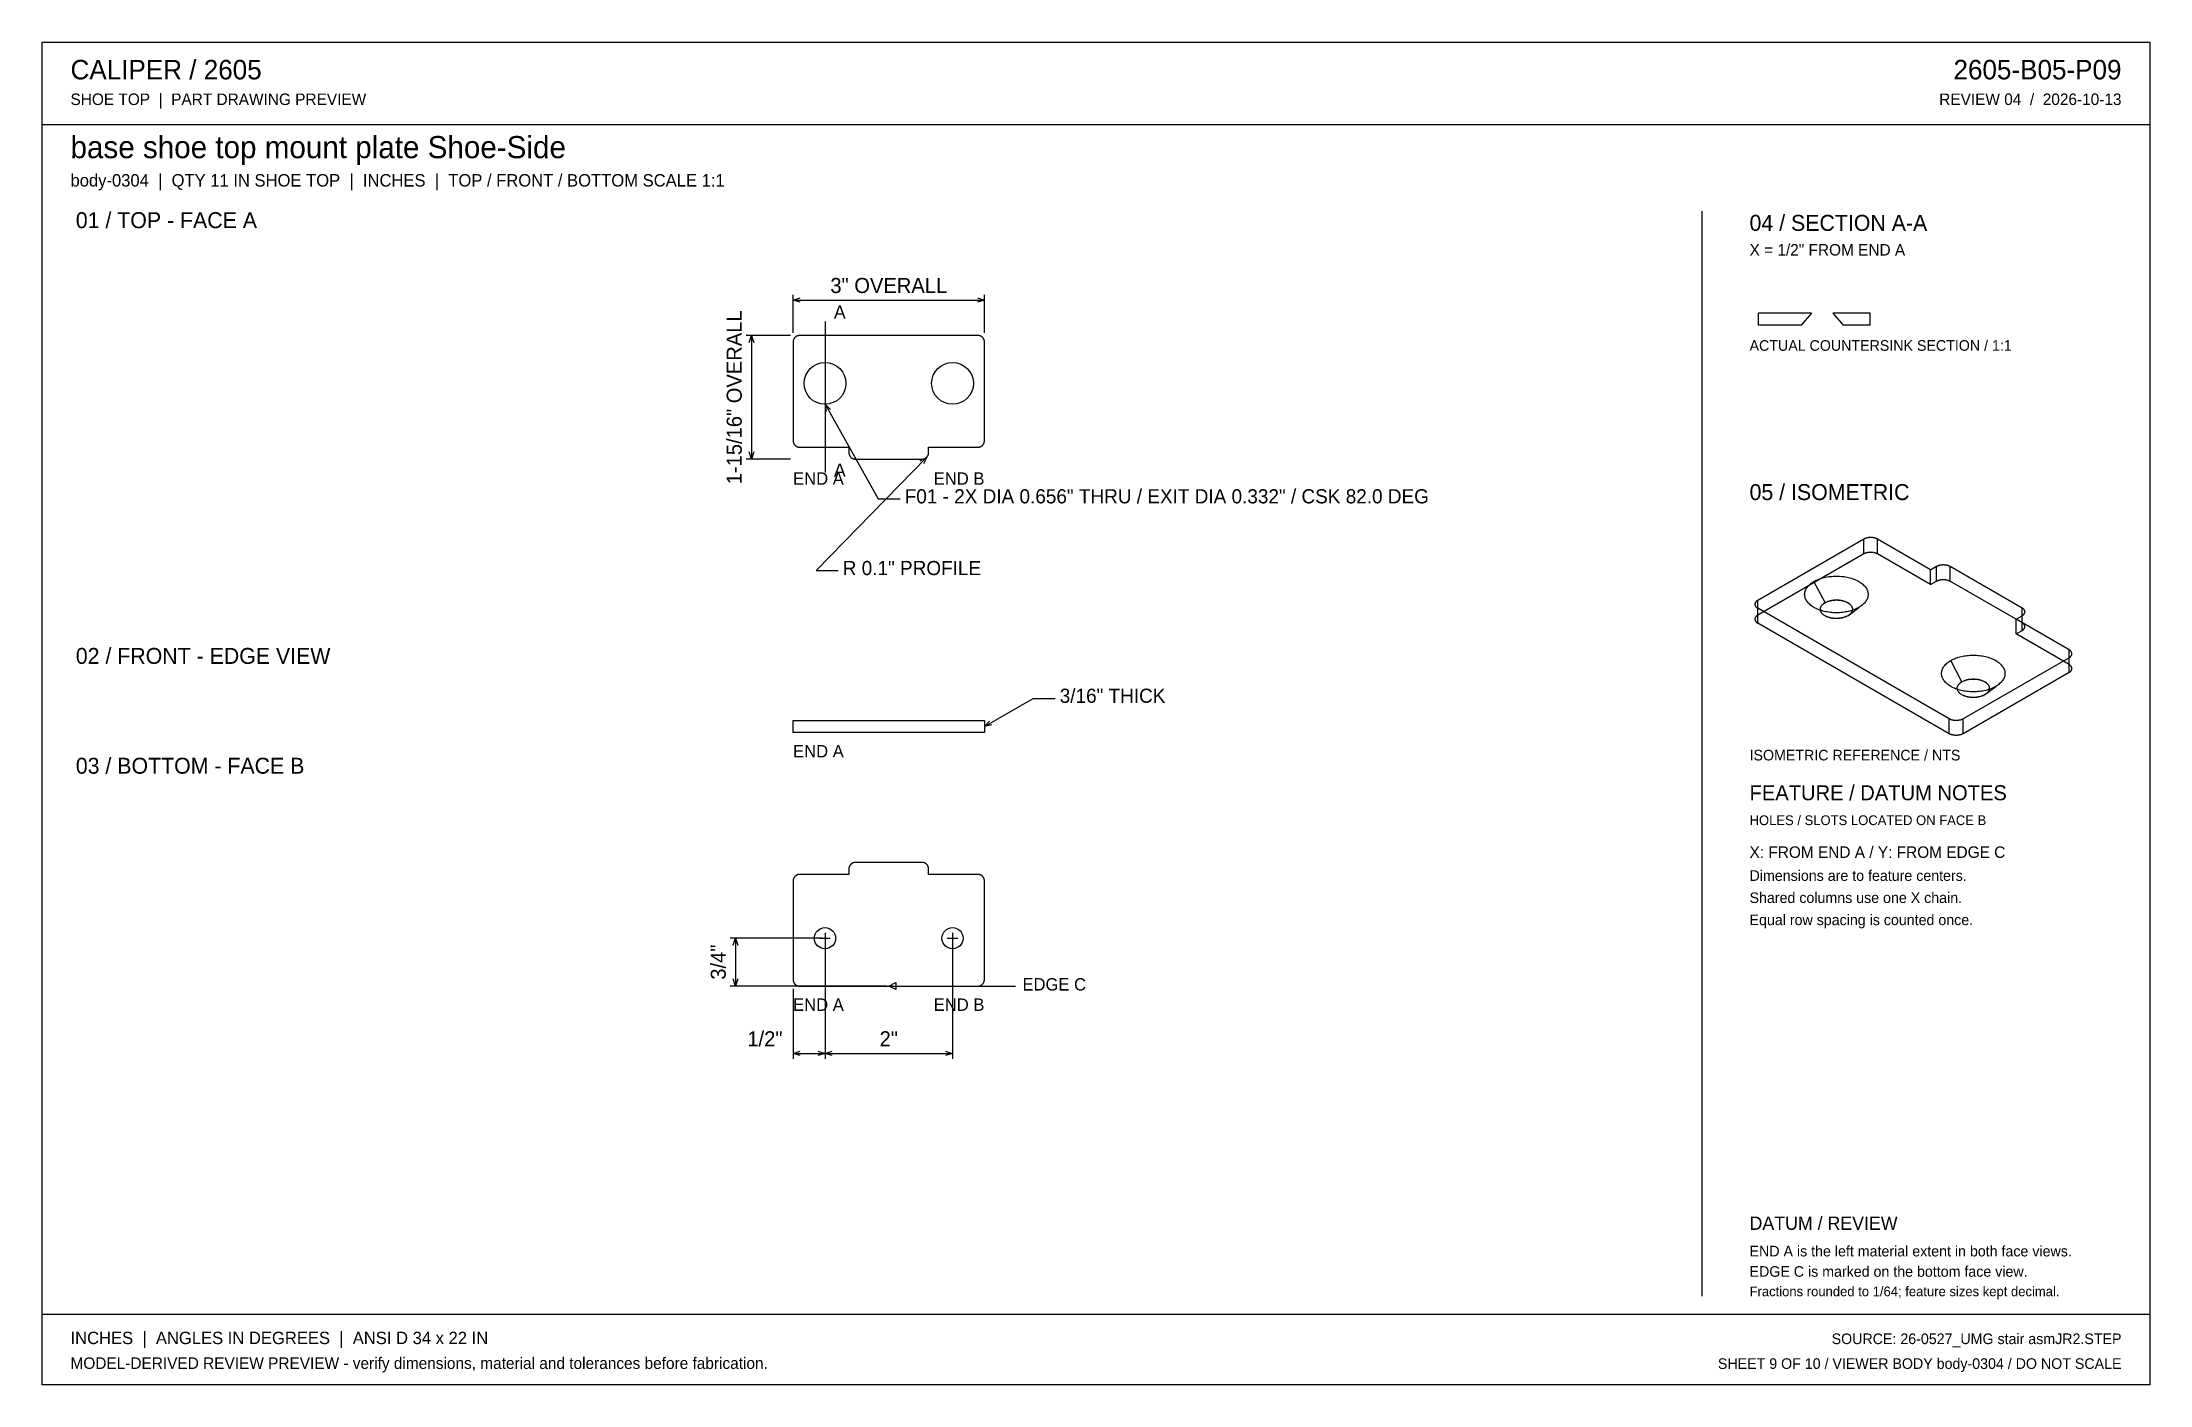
# Model space of a CAD drawing. Header units: inches. Extents: x 0.5 to 33.5, y 0.5 to 21.5.
import ezdxf
from ezdxf.enums import TextEntityAlignment as Align

# ---------------------------------------------------------------- set-up
doc = ezdxf.new("R2010")
doc.units = ezdxf.units.IN
doc.header["$MEASUREMENT"] = 0

msp = doc.modelspace()

# ---------------------------------------------------------------- texts
at = {"layer": 'ANNOTATION'}
for s, height, p in [('CALIPER / 2605', 0.30556, (0.917, 20.944)), ('SHOE TOP  |  PART DRAWING PREVIEW', 0.18056, (0.917, 20.542)), ('base shoe top mount plate Shoe-Side', 0.34722, (0.917, 19.708)), ('body-0304  |  QTY 11 IN SHOE TOP  |  INCHES  |  TOP / FRONT / BOTTOM SCALE 1:1', 0.19444, (0.917, 19.264)), ('01 / TOP - FACE A', 0.25, (1, 18.611)), ('04 / SECTION A-A', 0.25, (27.25, 18.569)), ('X = 1/2" FROM END A', 0.18056, (27.25, 18.181)), ('A', 0.208, (12.889, 17.191)), ('ACTUAL COUNTERSINK SECTION / 1:1', 0.16667, (27.25, 16.688)), ('A', 0.208, (12.889, 14.712)), ('END A', 0.1944, (12.25, 14.587)), ('05 / ISOMETRIC', 0.25, (27.25, 14.347)), ('F01 - 2X DIA 0.656" THRU / EXIT DIA 0.332" / CSK 82.0 DEG', 0.22222, (14, 14.295)), ('R 0.1" PROFILE', 0.22222, (13.028, 13.17)), ('02 / FRONT - EDGE VIEW', 0.25, (1, 11.778)), ('3/16" THICK', 0.22222, (16.431, 11.167)), ('03 / BOTTOM - FACE B', 0.25, (1, 10.056)), ('END A', 0.1944, (12.25, 10.312)), ('ISOMETRIC REFERENCE / NTS', 0.16667, (27.25, 10.264)), ('FEATURE / DATUM NOTES', 0.23611, (27.25, 9.639)), ('HOLES / SLOTS LOCATED ON FACE B', 0.15278, (27.25, 9.25)), ('X: FROM END A / Y: FROM EDGE C', 0.18056, (27.25, 8.736)), ('Dimensions are to feature centers.', 0.16667, (27.25, 8.375)), ('Shared columns use one X chain.', 0.16667, (27.25, 8.028)), ('Equal row spacing is counted once.', 0.16667, (27.25, 7.681)), ('EDGE C', 0.1944, (15.847, 6.656)), ('END A', 0.1944, (12.25, 6.337)), ('DATUM / REVIEW', 0.20833, (27.25, 2.903)), ('END A is the left material extent in both face views.', 0.16667, (27.25, 2.486)), ('EDGE C is marked on the bottom face view.', 0.16667, (27.25, 2.167)), ('Fractions rounded to 1/64; feature sizes kept decimal.', 0.15278, (27.25, 1.861)), ('INCHES  |  ANGLES IN DEGREES  |  ANSI D 34 x 22 IN', 0.19444, (0.917, 1.111)), ('MODEL-DERIVED REVIEW PREVIEW - verify dimensions, material and tolerances before fabrication.', 0.18056, (0.917, 0.722))]:
    msp.add_text(s, height=height, dxfattribs=at).set_placement(p)
for s, height, p in [('2605-B05-P09', 0.30556, (33.083, 20.944)), ('REVIEW 04  /  2026-10-13', 0.18056, (33.083, 20.542)), ('END B', 0.1944, (15.25, 14.587)), ('END B', 0.1944, (15.25, 6.337)), ('1/2"', 0.2361, (12.083, 5.781)), ('SOURCE: 26-0527_UMG stair asmJR2.STEP', 0.16667, (33.083, 1.111)), ('SHEET 9 OF 10 / VIEWER BODY body-0304 / DO NOT SCALE', 0.16667, (33.083, 0.722))]:
    msp.add_text(s, height=height, dxfattribs=at).set_placement(p, align=Align.RIGHT)
for s, p in [('3" OVERALL', (13.75, 17.594)), ('2"', (13.75, 5.781))]:
    msp.add_text(s, height=0.2361, dxfattribs=at).set_placement(p, align=Align.CENTER)
for s, height, p in [('1-15/16" OVERALL', 0.23611, (11.444, 15.958)), ('3/4"', 0.2361, (11.194, 7.101))]:
    msp.add_text(s, height=height, rotation=90, dxfattribs=at).set_placement(p, align=Align.CENTER)

# ---------------------------------------------------------------- linework, layer by layer
at = {"layer": 'ANNOTATION'}
for p, q in [((12.25, 16.969), (12.25, 17.566)), ((15.25, 16.969), (15.25, 17.566)), ((12.25, 17.483), (12.361, 17.517)), ((12.25, 17.483), (15.25, 17.483)), ((12.361, 17.448), (12.25, 17.483)), ((15.139, 17.517), (15.25, 17.483)), ((15.25, 17.483), (15.139, 17.448)), ((12.208, 16.927), (11.514, 16.927)), ((11.562, 16.816), (11.597, 16.927)), ((11.597, 16.927), (11.597, 14.99)), ((11.597, 16.927), (11.632, 16.816)), ((12.75, 17.149), (12.75, 14.781)), ((12.75, 15.849), (13.583, 14.365)), ((12.774, 15.735), (12.75, 15.849)), ((12.75, 15.849), (12.835, 15.769)), ((12.208, 14.99), (11.514, 14.99)), ((11.597, 14.99), (11.562, 15.101)), ((11.632, 15.101), (11.597, 14.99)), ((14.346, 15.019), (12.611, 13.24)), ((14.243, 14.964), (14.346, 15.019)), ((14.346, 15.019), (14.293, 14.915)), ((13.583, 14.365), (13.931, 14.365)), ((12.611, 13.24), (12.958, 13.24)), ((15.25, 10.795), (16.014, 11.236)), ((16.014, 11.236), (16.361, 11.236)), ((15.25, 10.795), (15.329, 10.881)), ((15.364, 10.821), (15.25, 10.795)), ((12.708, 7.476), (11.264, 7.476)), ((11.312, 7.365), (11.347, 7.476)), ((11.347, 7.476), (11.347, 6.726)), ((11.347, 7.476), (11.382, 7.365)), ((12.667, 7.476), (12.833, 7.476)), ((12.75, 7.559), (12.75, 7.392)), ((12.75, 7.434), (12.75, 5.587)), ((12.75, 7.434), (12.75, 5.587)), ((14.667, 7.476), (14.833, 7.476)), ((14.75, 7.559), (14.75, 7.392)), ((14.75, 7.434), (14.75, 5.587)), ((13.708, 6.726), (11.264, 6.726)), ((11.347, 6.726), (11.312, 6.837)), ((11.382, 6.837), (11.347, 6.726)), ((12.25, 6.684), (12.25, 5.587)), ((13.75, 6.726), (13.861, 6.781)), ((13.75, 6.726), (15.736, 6.726)), ((13.861, 6.67), (13.75, 6.726)), ((13.861, 6.781), (13.861, 6.67)), ((12.25, 5.67), (12.361, 5.705)), ((12.25, 5.67), (12.75, 5.67)), ((12.361, 5.635), (12.25, 5.67)), ((12.639, 5.705), (12.75, 5.67)), ((12.75, 5.67), (12.639, 5.635)), ((12.75, 5.67), (12.861, 5.705)), ((12.75, 5.67), (14.75, 5.67)), ((12.861, 5.635), (12.75, 5.67)), ((14.639, 5.705), (14.75, 5.67)), ((14.75, 5.67), (14.639, 5.635))]:
    msp.add_line(p, q, dxfattribs=at)
at = {"layer": 'OUTLINE'}
for p, q in [((0.472, 21.528), (33.528, 21.528)), ((0.472, 0.472), (0.472, 21.528)), ((33.528, 21.528), (33.528, 0.472)), ((0.472, 20.236), (33.528, 20.236)), ((26.5, 18.875), (26.5, 1.861)), ((28.223, 17.278), (27.389, 17.278)), ((27.389, 17.09), (27.389, 17.278)), ((28.223, 17.277), (28.061, 17.09)), ((28.223, 17.278), (28.223, 17.277)), ((29.139, 17.278), (28.555, 17.278)), ((28.555, 17.278), (28.555, 17.277)), ((28.555, 17.277), (28.717, 17.09)), ((29.139, 17.09), (29.139, 17.278)), ((12.255, 16.858), (12.254, 16.856)), ((12.256, 16.861), (12.255, 16.858)), ((12.257, 16.863), (12.256, 16.861)), ((12.258, 16.865), (12.257, 16.863)), ((12.259, 16.868), (12.258, 16.865)), ((12.26, 16.87), (12.259, 16.868)), ((12.261, 16.872), (12.26, 16.87)), ((12.262, 16.874), (12.261, 16.872)), ((12.263, 16.876), (12.262, 16.874)), ((12.264, 16.878), (12.263, 16.876)), ((12.266, 16.881), (12.264, 16.878)), ((12.267, 16.883), (12.266, 16.881)), ((12.268, 16.885), (12.267, 16.883)), ((12.27, 16.887), (12.268, 16.885)), ((12.271, 16.889), (12.27, 16.887)), ((12.273, 16.891), (12.271, 16.889)), ((12.274, 16.892), (12.273, 16.891)), ((12.276, 16.894), (12.274, 16.892)), ((12.278, 16.896), (12.276, 16.894)), ((12.279, 16.898), (12.278, 16.896)), ((12.281, 16.9), (12.279, 16.898)), ((12.283, 16.901), (12.281, 16.9)), ((12.285, 16.903), (12.283, 16.901)), ((12.287, 16.904), (12.285, 16.903)), ((12.288, 16.906), (12.287, 16.904)), ((12.29, 16.907), (12.288, 16.906)), ((12.292, 16.909), (12.29, 16.907)), ((12.294, 16.91), (12.292, 16.909)), ((12.297, 16.912), (12.294, 16.91)), ((12.299, 16.913), (12.297, 16.912)), ((12.301, 16.914), (12.299, 16.913)), ((12.303, 16.915), (12.301, 16.914)), ((12.305, 16.916), (12.303, 16.915)), ((12.307, 16.917), (12.305, 16.916)), ((12.309, 16.919), (12.307, 16.917)), ((12.312, 16.919), (12.309, 16.919)), ((12.314, 16.92), (12.312, 16.919)), ((12.316, 16.921), (12.314, 16.92)), ((12.319, 16.922), (12.316, 16.921)), ((12.321, 16.923), (12.319, 16.922)), ((12.323, 16.923), (12.321, 16.923)), ((12.326, 16.924), (12.323, 16.923)), ((12.328, 16.925), (12.326, 16.924)), ((12.33, 16.925), (12.328, 16.925)), ((12.333, 16.926), (12.33, 16.925)), ((12.335, 16.926), (12.333, 16.926)), ((12.338, 16.926), (12.335, 16.926)), ((12.34, 16.927), (12.338, 16.926)), ((12.343, 16.927), (12.34, 16.927)), ((12.345, 16.927), (12.343, 16.927)), ((12.348, 16.927), (12.345, 16.927)), ((12.35, 16.927), (12.348, 16.927)), ((15.15, 16.927), (12.35, 16.927)), ((15.152, 16.927), (15.15, 16.927)), ((15.155, 16.927), (15.152, 16.927)), ((15.157, 16.927), (15.155, 16.927)), ((15.16, 16.927), (15.157, 16.927)), ((15.162, 16.926), (15.16, 16.927)), ((15.165, 16.926), (15.162, 16.926)), ((15.167, 16.926), (15.165, 16.926)), ((15.17, 16.925), (15.167, 16.926)), ((15.172, 16.925), (15.17, 16.925)), ((15.174, 16.924), (15.172, 16.925)), ((15.177, 16.923), (15.174, 16.924)), ((15.179, 16.923), (15.177, 16.923)), ((15.181, 16.922), (15.179, 16.923)), ((15.184, 16.921), (15.181, 16.922)), ((15.186, 16.92), (15.184, 16.921)), ((15.188, 16.919), (15.186, 16.92)), ((15.191, 16.919), (15.188, 16.919)), ((15.193, 16.917), (15.191, 16.919)), ((15.195, 16.916), (15.193, 16.917)), ((15.197, 16.915), (15.195, 16.916)), ((15.199, 16.914), (15.197, 16.915)), ((15.201, 16.913), (15.199, 16.914)), ((15.203, 16.912), (15.201, 16.913)), ((15.206, 16.91), (15.203, 16.912)), ((15.208, 16.909), (15.206, 16.91)), ((15.21, 16.907), (15.208, 16.909)), ((15.212, 16.906), (15.21, 16.907)), ((15.213, 16.904), (15.212, 16.906)), ((15.215, 16.903), (15.213, 16.904)), ((15.217, 16.901), (15.215, 16.903)), ((15.219, 16.9), (15.217, 16.901)), ((15.221, 16.898), (15.219, 16.9)), ((15.222, 16.896), (15.221, 16.898)), ((15.224, 16.894), (15.222, 16.896)), ((15.226, 16.892), (15.224, 16.894)), ((15.227, 16.891), (15.226, 16.892)), ((15.229, 16.889), (15.227, 16.891)), ((15.23, 16.887), (15.229, 16.889)), ((15.232, 16.885), (15.23, 16.887)), ((15.233, 16.883), (15.232, 16.885)), ((15.234, 16.881), (15.233, 16.883)), ((15.236, 16.878), (15.234, 16.881)), ((15.237, 16.876), (15.236, 16.878)), ((15.238, 16.874), (15.237, 16.876)), ((15.239, 16.872), (15.238, 16.874)), ((15.24, 16.87), (15.239, 16.872)), ((15.241, 16.868), (15.24, 16.87)), ((15.242, 16.865), (15.241, 16.868)), ((15.243, 16.863), (15.242, 16.865)), ((15.244, 16.861), (15.243, 16.863)), ((15.245, 16.858), (15.244, 16.861)), ((15.246, 16.856), (15.245, 16.858)), ((28.061, 17.09), (27.389, 17.09)), ((29.139, 17.09), (28.717, 17.09)), ((12.251, 16.839), (12.25, 16.837)), ((12.25, 16.837), (12.25, 16.834)), ((12.25, 16.834), (12.25, 16.832)), ((12.25, 16.832), (12.25, 16.83)), ((12.25, 16.83), (12.25, 16.827)), ((12.25, 16.827), (12.25, 15.277)), ((12.252, 16.847), (12.251, 16.844)), ((12.251, 16.844), (12.251, 16.842)), ((12.251, 16.842), (12.251, 16.839)), ((12.253, 16.851), (12.252, 16.849)), ((12.252, 16.849), (12.252, 16.847)), ((12.254, 16.854), (12.253, 16.851)), ((12.254, 16.856), (12.254, 16.854)), ((15.246, 16.854), (15.246, 16.856)), ((15.247, 16.851), (15.246, 16.854)), ((15.248, 16.849), (15.247, 16.851)), ((15.248, 16.847), (15.248, 16.849)), ((15.249, 16.844), (15.248, 16.847)), ((15.249, 16.842), (15.249, 16.844)), ((15.249, 16.839), (15.249, 16.842)), ((15.25, 16.837), (15.249, 16.839)), ((15.25, 16.834), (15.25, 16.837)), ((15.25, 16.832), (15.25, 16.834)), ((15.25, 16.83), (15.25, 16.832)), ((15.25, 16.827), (15.25, 16.83)), ((15.25, 15.277), (15.25, 16.827)), ((12.25, 15.277), (12.25, 15.275)), ((12.25, 15.275), (12.25, 15.272)), ((12.25, 15.272), (12.25, 15.27)), ((12.25, 15.27), (12.25, 15.267)), ((12.25, 15.267), (12.251, 15.265)), ((12.251, 15.265), (12.251, 15.262)), ((12.251, 15.262), (12.251, 15.26)), ((12.251, 15.26), (12.252, 15.258)), ((12.252, 15.258), (12.252, 15.255)), ((12.252, 15.255), (12.253, 15.253)), ((12.253, 15.253), (12.254, 15.25)), ((12.254, 15.25), (12.254, 15.248)), ((12.254, 15.248), (12.255, 15.246)), ((12.255, 15.246), (12.256, 15.243)), ((12.256, 15.243), (12.257, 15.241)), ((12.257, 15.241), (12.258, 15.239)), ((12.258, 15.239), (12.259, 15.237)), ((12.259, 15.237), (12.26, 15.234)), ((12.26, 15.234), (12.261, 15.232)), ((12.261, 15.232), (12.262, 15.23)), ((12.262, 15.23), (12.263, 15.228)), ((12.263, 15.228), (12.264, 15.226)), ((12.264, 15.226), (12.266, 15.224)), ((12.266, 15.224), (12.267, 15.222)), ((12.267, 15.222), (12.268, 15.22)), ((12.268, 15.22), (12.27, 15.218)), ((12.27, 15.218), (12.271, 15.216)), ((12.271, 15.216), (12.273, 15.214)), ((12.273, 15.214), (12.274, 15.212)), ((12.274, 15.212), (12.276, 15.21)), ((12.276, 15.21), (12.278, 15.208)), ((12.278, 15.208), (12.279, 15.206)), ((12.279, 15.206), (12.281, 15.205)), ((15.219, 15.205), (15.221, 15.206)), ((15.221, 15.206), (15.222, 15.208)), ((15.222, 15.208), (15.224, 15.21)), ((15.224, 15.21), (15.226, 15.212)), ((15.226, 15.212), (15.227, 15.214)), ((15.227, 15.214), (15.229, 15.216)), ((15.229, 15.216), (15.23, 15.218)), ((15.23, 15.218), (15.232, 15.22)), ((15.232, 15.22), (15.233, 15.222)), ((15.233, 15.222), (15.234, 15.224)), ((15.234, 15.224), (15.236, 15.226)), ((15.236, 15.226), (15.237, 15.228)), ((15.237, 15.228), (15.238, 15.23)), ((15.238, 15.23), (15.239, 15.232)), ((15.239, 15.232), (15.24, 15.234)), ((15.24, 15.234), (15.241, 15.237)), ((15.241, 15.237), (15.242, 15.239)), ((15.242, 15.239), (15.243, 15.241)), ((15.243, 15.241), (15.244, 15.243)), ((15.244, 15.243), (15.245, 15.246)), ((15.245, 15.246), (15.246, 15.248)), ((15.246, 15.25), (15.247, 15.253)), ((15.246, 15.248), (15.246, 15.25)), ((15.247, 15.253), (15.248, 15.255)), ((15.248, 15.258), (15.249, 15.26)), ((15.248, 15.255), (15.248, 15.258)), ((15.249, 15.265), (15.25, 15.267)), ((15.249, 15.262), (15.249, 15.265)), ((15.249, 15.26), (15.249, 15.262)), ((15.25, 15.275), (15.25, 15.277)), ((15.25, 15.272), (15.25, 15.275)), ((15.25, 15.27), (15.25, 15.272)), ((15.25, 15.267), (15.25, 15.27)), ((12.281, 15.205), (12.283, 15.203)), ((12.283, 15.203), (12.285, 15.201)), ((12.285, 15.201), (12.287, 15.2)), ((12.287, 15.2), (12.288, 15.198)), ((12.288, 15.198), (12.29, 15.197)), ((12.29, 15.197), (12.292, 15.195)), ((12.292, 15.195), (12.294, 15.194)), ((12.294, 15.194), (12.297, 15.193)), ((12.297, 15.193), (12.299, 15.191)), ((12.299, 15.191), (12.301, 15.19)), ((12.301, 15.19), (12.303, 15.189)), ((12.303, 15.189), (12.305, 15.188)), ((12.305, 15.188), (12.307, 15.187)), ((12.307, 15.187), (12.309, 15.186)), ((12.309, 15.186), (12.312, 15.185)), ((12.312, 15.185), (12.314, 15.184)), ((12.314, 15.184), (12.316, 15.183)), ((12.316, 15.183), (12.319, 15.182)), ((12.319, 15.182), (12.321, 15.181)), ((12.321, 15.181), (12.323, 15.181)), ((12.323, 15.181), (12.326, 15.18)), ((12.326, 15.18), (12.328, 15.18)), ((12.328, 15.18), (12.33, 15.179)), ((12.33, 15.179), (12.333, 15.179)), ((12.333, 15.179), (12.335, 15.178)), ((12.335, 15.178), (12.338, 15.178)), ((12.338, 15.178), (12.34, 15.178)), ((12.34, 15.178), (12.343, 15.177)), ((12.343, 15.177), (12.345, 15.177)), ((12.345, 15.177), (12.348, 15.177)), ((12.348, 15.177), (12.35, 15.177)), ((12.35, 15.177), (13.125, 15.177)), ((13.125, 15.177), (13.125, 15.09)), ((13.125, 15.09), (13.125, 15.087)), ((13.125, 15.087), (13.125, 15.085)), ((13.125, 15.085), (13.125, 15.082)), ((13.125, 15.082), (13.125, 15.08)), ((13.125, 15.08), (13.126, 15.077)), ((13.126, 15.077), (13.126, 15.075)), ((13.126, 15.075), (13.126, 15.072)), ((13.126, 15.072), (13.127, 15.07)), ((13.127, 15.07), (13.127, 15.068)), ((13.127, 15.068), (13.128, 15.065)), ((13.128, 15.065), (13.129, 15.063)), ((13.129, 15.063), (13.129, 15.061)), ((13.129, 15.061), (13.13, 15.058)), ((13.13, 15.058), (13.131, 15.056)), ((13.131, 15.056), (13.132, 15.054)), ((13.132, 15.054), (13.133, 15.051)), ((13.133, 15.051), (13.134, 15.049)), ((13.134, 15.049), (13.135, 15.047)), ((13.135, 15.047), (13.136, 15.045)), ((13.136, 15.045), (13.137, 15.042)), ((13.137, 15.042), (13.138, 15.04)), ((13.138, 15.04), (13.139, 15.038)), ((13.139, 15.038), (13.141, 15.036)), ((13.141, 15.036), (13.142, 15.034)), ((13.142, 15.034), (13.143, 15.032)), ((13.143, 15.032), (13.145, 15.03)), ((13.145, 15.03), (13.146, 15.028)), ((13.146, 15.028), (13.148, 15.026)), ((13.148, 15.026), (13.149, 15.024)), ((13.149, 15.024), (13.151, 15.022)), ((13.151, 15.022), (13.153, 15.021)), ((13.153, 15.021), (13.154, 15.019)), ((13.154, 15.019), (13.156, 15.017)), ((13.156, 15.017), (13.158, 15.015)), ((13.158, 15.015), (13.16, 15.014)), ((13.16, 15.014), (13.162, 15.012)), ((13.162, 15.012), (13.163, 15.011)), ((13.163, 15.011), (13.165, 15.009)), ((13.165, 15.009), (13.167, 15.008)), ((13.167, 15.008), (13.169, 15.006)), ((13.169, 15.006), (13.172, 15.005)), ((13.172, 15.005), (13.174, 15.004)), ((13.174, 15.004), (13.176, 15.003)), ((13.176, 15.003), (13.178, 15.001)), ((13.178, 15.001), (13.18, 15)), ((13.18, 15), (13.182, 14.999)), ((13.182, 14.999), (13.184, 14.998)), ((13.184, 14.998), (13.187, 14.997)), ((13.187, 14.997), (13.189, 14.996)), ((13.189, 14.996), (13.191, 14.995)), ((13.191, 14.995), (13.194, 14.995)), ((13.194, 14.995), (13.196, 14.994)), ((13.196, 14.994), (13.198, 14.993)), ((13.198, 14.993), (13.201, 14.993)), ((13.201, 14.993), (13.203, 14.992)), ((13.203, 14.992), (13.205, 14.992)), ((13.205, 14.992), (13.208, 14.991)), ((13.208, 14.991), (13.21, 14.991)), ((13.21, 14.991), (13.213, 14.99)), ((13.213, 14.99), (13.215, 14.99)), ((13.215, 14.99), (13.218, 14.99)), ((13.218, 14.99), (13.22, 14.99)), ((13.22, 14.99), (13.223, 14.99)), ((13.223, 14.99), (13.225, 14.99)), ((13.225, 14.99), (14.275, 14.99)), ((14.275, 14.99), (14.277, 14.99)), ((14.277, 14.99), (14.28, 14.99)), ((14.28, 14.99), (14.282, 14.99)), ((14.282, 14.99), (14.285, 14.99)), ((14.285, 14.99), (14.287, 14.99)), ((14.287, 14.99), (14.29, 14.991)), ((14.29, 14.991), (14.292, 14.991)), ((14.292, 14.991), (14.295, 14.992)), ((14.295, 14.992), (14.297, 14.992)), ((14.297, 14.992), (14.299, 14.993)), ((14.299, 14.993), (14.302, 14.993)), ((14.302, 14.993), (14.304, 14.994)), ((14.304, 14.994), (14.306, 14.995)), ((14.306, 14.995), (14.309, 14.995)), ((14.309, 14.995), (14.311, 14.996)), ((14.311, 14.996), (14.313, 14.997)), ((14.313, 14.997), (14.316, 14.998)), ((14.316, 14.998), (14.318, 14.999)), ((14.318, 14.999), (14.32, 15)), ((14.32, 15), (14.322, 15.001)), ((14.322, 15.001), (14.324, 15.003)), ((14.324, 15.003), (14.326, 15.004)), ((14.326, 15.004), (14.328, 15.005)), ((14.328, 15.005), (14.331, 15.006)), ((14.331, 15.006), (14.333, 15.008)), ((14.333, 15.008), (14.335, 15.009)), ((14.335, 15.009), (14.337, 15.011)), ((14.337, 15.011), (14.338, 15.012)), ((14.338, 15.012), (14.34, 15.014)), ((14.34, 15.014), (14.342, 15.015)), ((14.342, 15.015), (14.344, 15.017)), ((14.344, 15.017), (14.346, 15.019)), ((14.346, 15.019), (14.347, 15.021)), ((14.347, 15.021), (14.349, 15.022)), ((14.349, 15.022), (14.351, 15.024)), ((14.351, 15.024), (14.352, 15.026)), ((14.352, 15.026), (14.354, 15.028)), ((14.354, 15.028), (14.355, 15.03)), ((14.355, 15.03), (14.357, 15.032)), ((14.357, 15.032), (14.358, 15.034)), ((14.358, 15.034), (14.359, 15.036)), ((14.359, 15.036), (14.361, 15.038)), ((14.361, 15.038), (14.362, 15.04)), ((14.362, 15.04), (14.363, 15.042)), ((14.363, 15.042), (14.364, 15.045)), ((14.364, 15.045), (14.365, 15.047)), ((14.365, 15.047), (14.366, 15.049)), ((14.366, 15.049), (14.367, 15.051)), ((14.367, 15.051), (14.368, 15.054)), ((14.368, 15.054), (14.369, 15.056)), ((14.369, 15.056), (14.37, 15.058)), ((14.37, 15.058), (14.371, 15.061)), ((14.371, 15.063), (14.372, 15.065)), ((14.371, 15.061), (14.371, 15.063)), ((14.372, 15.065), (14.373, 15.068)), ((14.373, 15.07), (14.374, 15.072)), ((14.373, 15.068), (14.373, 15.07)), ((14.374, 15.077), (14.375, 15.08)), ((14.374, 15.075), (14.374, 15.077)), ((14.374, 15.072), (14.374, 15.075)), ((14.375, 15.09), (14.375, 15.177)), ((14.375, 15.177), (15.15, 15.177)), ((14.375, 15.087), (14.375, 15.09)), ((14.375, 15.085), (14.375, 15.087)), ((14.375, 15.082), (14.375, 15.085)), ((14.375, 15.08), (14.375, 15.082)), ((15.15, 15.177), (15.152, 15.177)), ((15.152, 15.177), (15.155, 15.177)), ((15.155, 15.177), (15.157, 15.177)), ((15.157, 15.177), (15.16, 15.178)), ((15.16, 15.178), (15.162, 15.178)), ((15.162, 15.178), (15.165, 15.178)), ((15.165, 15.178), (15.167, 15.179)), ((15.167, 15.179), (15.17, 15.179)), ((15.17, 15.179), (15.172, 15.18)), ((15.172, 15.18), (15.174, 15.18)), ((15.174, 15.18), (15.177, 15.181)), ((15.177, 15.181), (15.179, 15.181)), ((15.179, 15.181), (15.181, 15.182)), ((15.181, 15.182), (15.184, 15.183)), ((15.184, 15.183), (15.186, 15.184)), ((15.186, 15.184), (15.188, 15.185)), ((15.188, 15.185), (15.191, 15.186)), ((15.191, 15.186), (15.193, 15.187)), ((15.193, 15.187), (15.195, 15.188)), ((15.195, 15.188), (15.197, 15.189)), ((15.197, 15.189), (15.199, 15.19)), ((15.199, 15.19), (15.201, 15.191)), ((15.201, 15.191), (15.203, 15.193)), ((15.203, 15.193), (15.206, 15.194)), ((15.206, 15.194), (15.208, 15.195)), ((15.208, 15.195), (15.21, 15.197)), ((15.21, 15.197), (15.212, 15.198)), ((15.212, 15.198), (15.213, 15.2)), ((15.213, 15.2), (15.215, 15.201)), ((15.215, 15.201), (15.217, 15.203)), ((15.217, 15.203), (15.219, 15.205)), ((29.041, 13.734), (27.378, 12.774)), ((29.044, 13.736), (29.041, 13.734)), ((29.041, 13.502), (29.041, 13.734)), ((29.047, 13.737), (29.044, 13.736)), ((29.05, 13.739), (29.047, 13.737)), ((29.052, 13.74), (29.05, 13.739)), ((29.055, 13.741), (29.052, 13.74)), ((29.058, 13.743), (29.055, 13.741)), ((29.061, 13.744), (29.058, 13.743)), ((29.064, 13.745), (29.061, 13.744)), ((29.067, 13.746), (29.064, 13.745)), ((29.071, 13.747), (29.067, 13.746)), ((29.074, 13.749), (29.071, 13.747)), ((29.077, 13.75), (29.074, 13.749)), ((29.08, 13.751), (29.077, 13.75)), ((29.084, 13.752), (29.08, 13.751)), ((29.087, 13.752), (29.084, 13.752)), ((29.091, 13.753), (29.087, 13.752)), ((29.094, 13.754), (29.091, 13.753)), ((29.098, 13.755), (29.094, 13.754)), ((29.101, 13.755), (29.098, 13.755)), ((29.105, 13.756), (29.101, 13.755)), ((29.108, 13.757), (29.105, 13.756)), ((29.112, 13.757), (29.108, 13.757)), ((29.115, 13.758), (29.112, 13.757)), ((29.119, 13.758), (29.115, 13.758)), ((29.123, 13.759), (29.119, 13.758)), ((29.126, 13.759), (29.123, 13.759)), ((29.13, 13.759), (29.126, 13.759)), ((29.134, 13.759), (29.13, 13.759)), ((29.137, 13.76), (29.134, 13.759)), ((29.141, 13.76), (29.137, 13.76)), ((29.145, 13.76), (29.141, 13.76)), ((29.149, 13.76), (29.145, 13.76)), ((29.152, 13.76), (29.149, 13.76)), ((29.156, 13.76), (29.152, 13.76)), ((29.16, 13.76), (29.156, 13.76)), ((29.164, 13.759), (29.16, 13.76)), ((29.167, 13.759), (29.164, 13.759)), ((29.171, 13.759), (29.167, 13.759)), ((29.175, 13.759), (29.171, 13.759)), ((29.178, 13.758), (29.175, 13.759)), ((29.182, 13.758), (29.178, 13.758)), ((29.186, 13.757), (29.182, 13.758)), ((29.189, 13.757), (29.186, 13.757)), ((29.193, 13.756), (29.189, 13.757)), ((29.196, 13.755), (29.193, 13.756)), ((29.2, 13.755), (29.196, 13.755)), ((29.203, 13.754), (29.2, 13.755)), ((29.207, 13.753), (29.203, 13.754)), ((29.21, 13.752), (29.207, 13.753)), ((29.214, 13.752), (29.21, 13.752)), ((29.217, 13.751), (29.214, 13.752)), ((29.22, 13.75), (29.217, 13.751)), ((29.223, 13.749), (29.22, 13.75)), ((29.227, 13.747), (29.223, 13.749)), ((29.23, 13.746), (29.227, 13.747)), ((29.233, 13.745), (29.23, 13.746)), ((29.236, 13.744), (29.233, 13.745)), ((29.239, 13.743), (29.236, 13.744)), ((29.242, 13.741), (29.239, 13.743)), ((29.245, 13.74), (29.242, 13.741)), ((29.248, 13.739), (29.245, 13.74)), ((29.251, 13.737), (29.248, 13.739)), ((29.253, 13.736), (29.251, 13.737)), ((29.256, 13.734), (29.253, 13.736)), ((29.256, 13.502), (29.256, 13.734)), ((30.088, 13.254), (29.256, 13.734)), ((29.041, 13.502), (27.378, 12.541)), ((29.044, 13.503), (29.041, 13.502)), ((29.047, 13.505), (29.044, 13.503)), ((29.05, 13.506), (29.047, 13.505)), ((29.052, 13.508), (29.05, 13.506)), ((29.055, 13.509), (29.052, 13.508)), ((29.058, 13.51), (29.055, 13.509)), ((29.061, 13.512), (29.058, 13.51)), ((29.064, 13.513), (29.061, 13.512)), ((29.067, 13.514), (29.064, 13.513)), ((29.071, 13.515), (29.067, 13.514)), ((29.074, 13.516), (29.071, 13.515)), ((29.077, 13.517), (29.074, 13.516)), ((29.08, 13.518), (29.077, 13.517)), ((29.084, 13.519), (29.08, 13.518)), ((29.087, 13.52), (29.084, 13.519)), ((29.091, 13.521), (29.087, 13.52)), ((29.094, 13.522), (29.091, 13.521)), ((29.098, 13.522), (29.094, 13.522)), ((29.101, 13.523), (29.098, 13.522)), ((29.105, 13.524), (29.101, 13.523)), ((29.108, 13.524), (29.105, 13.524)), ((29.112, 13.525), (29.108, 13.524)), ((29.115, 13.525), (29.112, 13.525)), ((29.119, 13.526), (29.115, 13.525)), ((29.123, 13.526), (29.119, 13.526)), ((29.126, 13.527), (29.123, 13.526)), ((29.13, 13.527), (29.126, 13.527)), ((29.134, 13.527), (29.13, 13.527)), ((29.137, 13.527), (29.134, 13.527)), ((29.141, 13.527), (29.137, 13.527)), ((29.145, 13.528), (29.141, 13.527)), ((29.149, 13.528), (29.145, 13.528)), ((29.152, 13.528), (29.149, 13.528)), ((29.156, 13.527), (29.152, 13.528)), ((29.16, 13.527), (29.156, 13.527)), ((29.164, 13.527), (29.16, 13.527)), ((29.167, 13.527), (29.164, 13.527)), ((29.171, 13.527), (29.167, 13.527)), ((29.175, 13.526), (29.171, 13.527)), ((29.178, 13.526), (29.175, 13.526)), ((29.182, 13.525), (29.178, 13.526)), ((29.186, 13.525), (29.182, 13.525)), ((29.189, 13.524), (29.186, 13.525)), ((29.193, 13.524), (29.189, 13.524)), ((29.196, 13.523), (29.193, 13.524)), ((29.2, 13.522), (29.196, 13.523)), ((29.203, 13.522), (29.2, 13.522)), ((29.207, 13.521), (29.203, 13.522)), ((29.21, 13.52), (29.207, 13.521)), ((29.214, 13.519), (29.21, 13.52)), ((29.217, 13.518), (29.214, 13.519)), ((29.22, 13.517), (29.217, 13.518)), ((29.223, 13.516), (29.22, 13.517)), ((29.227, 13.515), (29.223, 13.516)), ((29.23, 13.514), (29.227, 13.515)), ((29.233, 13.513), (29.23, 13.514)), ((29.236, 13.512), (29.233, 13.513)), ((29.239, 13.51), (29.236, 13.512)), ((29.242, 13.509), (29.239, 13.51)), ((29.245, 13.508), (29.242, 13.509)), ((29.248, 13.506), (29.245, 13.508)), ((29.251, 13.505), (29.248, 13.506)), ((29.253, 13.503), (29.251, 13.505)), ((29.256, 13.502), (29.253, 13.503)), ((30.088, 13.022), (29.256, 13.502)), ((30.088, 13.254), (30.182, 13.308)), ((30.088, 13.022), (30.088, 13.254)), ((30.182, 13.308), (30.184, 13.31)), ((30.182, 13.076), (30.182, 13.308)), ((30.184, 13.31), (30.187, 13.311)), ((30.187, 13.311), (30.19, 13.313)), ((30.19, 13.313), (30.193, 13.314)), ((30.193, 13.314), (30.196, 13.315)), ((30.196, 13.315), (30.199, 13.317)), ((30.199, 13.317), (30.202, 13.318)), ((30.202, 13.318), (30.205, 13.319)), ((30.205, 13.319), (30.208, 13.32)), ((30.208, 13.32), (30.211, 13.321)), ((30.211, 13.321), (30.214, 13.323)), ((30.214, 13.323), (30.217, 13.324)), ((30.217, 13.324), (30.221, 13.325)), ((30.221, 13.325), (30.224, 13.325)), ((30.224, 13.325), (30.227, 13.326)), ((30.227, 13.326), (30.231, 13.327)), ((30.231, 13.327), (30.234, 13.328)), ((30.234, 13.328), (30.238, 13.329)), ((30.238, 13.329), (30.241, 13.329)), ((30.241, 13.329), (30.245, 13.33)), ((30.245, 13.33), (30.249, 13.331)), ((30.249, 13.331), (30.252, 13.331)), ((30.252, 13.331), (30.256, 13.332)), ((30.256, 13.332), (30.259, 13.332)), ((30.259, 13.332), (30.263, 13.333)), ((30.263, 13.333), (30.267, 13.333)), ((30.267, 13.333), (30.27, 13.333)), ((30.27, 13.333), (30.274, 13.333)), ((30.274, 13.333), (30.278, 13.334)), ((30.278, 13.334), (30.282, 13.334)), ((30.282, 13.334), (30.285, 13.334)), ((30.285, 13.334), (30.289, 13.334)), ((30.289, 13.334), (30.293, 13.334)), ((30.293, 13.334), (30.296, 13.334)), ((30.296, 13.334), (30.3, 13.334)), ((30.3, 13.334), (30.304, 13.333)), ((30.304, 13.333), (30.308, 13.333)), ((30.308, 13.333), (30.311, 13.333)), ((30.311, 13.333), (30.315, 13.333)), ((30.315, 13.333), (30.319, 13.332)), ((30.319, 13.332), (30.322, 13.332)), ((30.322, 13.332), (30.326, 13.331)), ((30.326, 13.331), (30.329, 13.331)), ((30.329, 13.331), (30.333, 13.33)), ((30.333, 13.33), (30.337, 13.329)), ((30.337, 13.329), (30.34, 13.329)), ((30.34, 13.329), (30.344, 13.328)), ((30.344, 13.328), (30.347, 13.327)), ((30.347, 13.327), (30.351, 13.326)), ((30.351, 13.326), (30.354, 13.325)), ((30.354, 13.325), (30.357, 13.325)), ((30.357, 13.325), (30.361, 13.324)), ((30.361, 13.324), (30.364, 13.323)), ((30.364, 13.323), (30.367, 13.321)), ((30.367, 13.321), (30.37, 13.32)), ((30.37, 13.32), (30.373, 13.319)), ((30.373, 13.319), (30.376, 13.318)), ((30.376, 13.318), (30.379, 13.317)), ((30.379, 13.317), (30.382, 13.315)), ((30.382, 13.315), (30.385, 13.314)), ((30.385, 13.314), (30.388, 13.313)), ((30.388, 13.313), (30.391, 13.311)), ((30.391, 13.311), (30.394, 13.31)), ((30.394, 13.31), (30.396, 13.308)), ((30.396, 13.308), (31.523, 12.658)), ((30.396, 13.076), (30.396, 13.308)), ((28.115, 12.881), (28.117, 12.895)), ((28.117, 12.895), (28.12, 12.909)), ((28.12, 12.909), (28.124, 12.923)), ((28.124, 12.923), (28.129, 12.937)), ((28.129, 12.937), (28.136, 12.95)), ((28.136, 12.95), (28.143, 12.964)), ((28.143, 12.964), (28.152, 12.977)), ((28.152, 12.977), (28.162, 12.99)), ((28.162, 12.99), (28.173, 13.002)), ((28.173, 13.002), (28.185, 13.014)), ((28.185, 13.014), (28.198, 13.026)), ((28.198, 13.026), (28.212, 13.038)), ((28.212, 13.038), (28.227, 13.049)), ((28.227, 13.049), (28.243, 13.06)), ((28.243, 13.06), (28.26, 13.07)), ((28.26, 13.07), (28.278, 13.08)), ((28.434, 12.739), (28.26, 13.07)), ((28.278, 13.08), (28.296, 13.089)), ((28.296, 13.089), (28.315, 13.098)), ((28.315, 13.098), (28.335, 13.106)), ((28.335, 13.106), (28.356, 13.113)), ((28.356, 13.113), (28.377, 13.12)), ((28.377, 13.12), (28.399, 13.127)), ((28.399, 13.127), (28.422, 13.132)), ((28.422, 13.132), (28.444, 13.137)), ((28.444, 13.137), (28.468, 13.142)), ((28.468, 13.142), (28.491, 13.146)), ((28.491, 13.146), (28.515, 13.149)), ((28.515, 13.149), (28.539, 13.151)), ((28.539, 13.151), (28.563, 13.153)), ((28.563, 13.153), (28.588, 13.154)), ((28.588, 13.154), (28.612, 13.154)), ((28.612, 13.154), (28.636, 13.154)), ((28.636, 13.154), (28.661, 13.153)), ((28.661, 13.153), (28.685, 13.151)), ((28.685, 13.151), (28.709, 13.149)), ((28.709, 13.149), (28.733, 13.146)), ((28.733, 13.146), (28.757, 13.142)), ((28.757, 13.142), (28.78, 13.137)), ((28.78, 13.137), (28.803, 13.132)), ((28.803, 13.132), (28.825, 13.127)), ((28.825, 13.127), (28.847, 13.12)), ((28.847, 13.12), (28.868, 13.113)), ((28.868, 13.113), (28.889, 13.106)), ((28.889, 13.106), (28.909, 13.098)), ((28.909, 13.098), (28.928, 13.089)), ((28.928, 13.089), (28.946, 13.08)), ((28.946, 13.08), (28.964, 13.07)), ((28.964, 13.07), (28.981, 13.06)), ((28.981, 13.06), (28.997, 13.049)), ((28.997, 13.049), (29.012, 13.038)), ((29.012, 13.038), (29.026, 13.026)), ((29.026, 13.026), (29.039, 13.014)), ((29.039, 13.014), (29.051, 13.002)), ((29.051, 13.002), (29.062, 12.99)), ((29.062, 12.99), (29.072, 12.977)), ((29.072, 12.977), (29.081, 12.964)), ((29.081, 12.964), (29.088, 12.95)), ((29.088, 12.95), (29.095, 12.937)), ((29.095, 12.937), (29.1, 12.923)), ((29.1, 12.923), (29.104, 12.909)), ((29.104, 12.909), (29.107, 12.895)), ((29.107, 12.895), (29.109, 12.881)), ((30.088, 13.022), (30.182, 13.076)), ((30.182, 13.076), (30.184, 13.077)), ((30.184, 13.077), (30.187, 13.079)), ((30.187, 13.079), (30.19, 13.08)), ((30.19, 13.08), (30.193, 13.082)), ((30.193, 13.082), (30.196, 13.083)), ((30.196, 13.083), (30.199, 13.084)), ((30.199, 13.084), (30.202, 13.086)), ((30.202, 13.086), (30.205, 13.087)), ((30.205, 13.087), (30.208, 13.088)), ((30.208, 13.088), (30.211, 13.089)), ((30.211, 13.089), (30.214, 13.09)), ((30.214, 13.09), (30.217, 13.091)), ((30.217, 13.091), (30.221, 13.092)), ((30.221, 13.092), (30.224, 13.093)), ((30.224, 13.093), (30.227, 13.094)), ((30.227, 13.094), (30.231, 13.095)), ((30.231, 13.095), (30.234, 13.096)), ((30.234, 13.096), (30.238, 13.096)), ((30.238, 13.096), (30.241, 13.097)), ((30.241, 13.097), (30.245, 13.098)), ((30.245, 13.098), (30.249, 13.098)), ((30.249, 13.098), (30.252, 13.099)), ((30.252, 13.099), (30.256, 13.099)), ((30.256, 13.099), (30.259, 13.1)), ((30.259, 13.1), (30.263, 13.1)), ((30.263, 13.1), (30.267, 13.101)), ((30.267, 13.101), (30.27, 13.101)), ((30.27, 13.101), (30.274, 13.101)), ((30.274, 13.101), (30.278, 13.101)), ((30.278, 13.101), (30.282, 13.101)), ((30.282, 13.101), (30.285, 13.102)), ((30.285, 13.102), (30.289, 13.102)), ((30.289, 13.102), (30.293, 13.102)), ((30.293, 13.102), (30.296, 13.101)), ((30.296, 13.101), (30.3, 13.101)), ((30.3, 13.101), (30.304, 13.101)), ((30.304, 13.101), (30.308, 13.101)), ((30.308, 13.101), (30.311, 13.101)), ((30.311, 13.101), (30.315, 13.1)), ((30.315, 13.1), (30.319, 13.1)), ((30.319, 13.1), (30.322, 13.099)), ((30.322, 13.099), (30.326, 13.099)), ((30.326, 13.099), (30.329, 13.098)), ((30.329, 13.098), (30.333, 13.098)), ((30.333, 13.098), (30.337, 13.097)), ((30.337, 13.097), (30.34, 13.096)), ((30.34, 13.096), (30.344, 13.096)), ((30.344, 13.096), (30.347, 13.095)), ((30.347, 13.095), (30.351, 13.094)), ((30.351, 13.094), (30.354, 13.093)), ((30.354, 13.093), (30.357, 13.092)), ((30.357, 13.092), (30.361, 13.091)), ((30.361, 13.091), (30.364, 13.09)), ((30.364, 13.09), (30.367, 13.089)), ((30.367, 13.089), (30.37, 13.088)), ((30.37, 13.088), (30.373, 13.087)), ((30.373, 13.087), (30.376, 13.086)), ((30.376, 13.086), (30.379, 13.084)), ((30.379, 13.084), (30.382, 13.083)), ((30.382, 13.083), (30.385, 13.082)), ((30.385, 13.082), (30.388, 13.08)), ((30.388, 13.08), (30.391, 13.079)), ((30.391, 13.079), (30.394, 13.077)), ((30.394, 13.077), (30.396, 13.076)), ((30.396, 13.076), (31.523, 12.425)), ((27.334, 12.716), (27.333, 12.714)), ((27.333, 12.714), (27.333, 12.712)), ((27.333, 12.712), (27.333, 12.71)), ((27.333, 12.71), (27.334, 12.708)), ((27.335, 12.725), (27.334, 12.723)), ((27.334, 12.723), (27.334, 12.72)), ((27.334, 12.72), (27.334, 12.718)), ((27.334, 12.718), (27.334, 12.716)), ((27.334, 12.708), (27.334, 12.705)), ((27.334, 12.705), (27.334, 12.703)), ((27.334, 12.703), (27.334, 12.701)), ((27.334, 12.701), (27.335, 12.699)), ((27.336, 12.727), (27.335, 12.725)), ((27.335, 12.699), (27.336, 12.697)), ((27.337, 12.731), (27.336, 12.729)), ((27.336, 12.729), (27.336, 12.727)), ((27.336, 12.697), (27.336, 12.695)), ((27.336, 12.695), (27.337, 12.693)), ((27.338, 12.733), (27.337, 12.731)), ((27.337, 12.693), (27.338, 12.691)), ((27.339, 12.735), (27.338, 12.733)), ((27.338, 12.691), (27.339, 12.688)), ((27.34, 12.737), (27.339, 12.735)), ((27.339, 12.688), (27.34, 12.686)), ((27.341, 12.739), (27.34, 12.737)), ((27.34, 12.686), (27.341, 12.684)), ((27.342, 12.741), (27.341, 12.739)), ((27.341, 12.684), (27.342, 12.682)), ((27.344, 12.743), (27.342, 12.741)), ((27.342, 12.682), (27.344, 12.68)), ((27.345, 12.745), (27.344, 12.743)), ((27.344, 12.68), (27.345, 12.678)), ((27.346, 12.747), (27.345, 12.745)), ((27.345, 12.678), (27.346, 12.676)), ((27.348, 12.749), (27.346, 12.747)), ((27.346, 12.676), (27.348, 12.674)), ((27.35, 12.751), (27.348, 12.749)), ((27.348, 12.674), (27.35, 12.672)), ((27.351, 12.753), (27.35, 12.751)), ((27.35, 12.672), (27.351, 12.67)), ((27.353, 12.755), (27.351, 12.753)), ((27.351, 12.67), (27.353, 12.669)), ((27.355, 12.757), (27.353, 12.755)), ((27.353, 12.669), (27.355, 12.667)), ((27.357, 12.759), (27.355, 12.757)), ((27.355, 12.667), (27.357, 12.665)), ((27.359, 12.76), (27.357, 12.759)), ((27.357, 12.665), (27.359, 12.663)), ((27.361, 12.762), (27.359, 12.76)), ((27.359, 12.663), (27.361, 12.661)), ((27.363, 12.764), (27.361, 12.762)), ((27.361, 12.661), (27.363, 12.66)), ((27.365, 12.766), (27.363, 12.764)), ((27.363, 12.66), (27.365, 12.658)), ((27.368, 12.767), (27.365, 12.766)), ((27.365, 12.658), (27.368, 12.656)), ((27.37, 12.769), (27.368, 12.767)), ((27.368, 12.656), (27.37, 12.655)), ((27.373, 12.771), (27.37, 12.769)), ((27.37, 12.655), (27.373, 12.653)), ((27.375, 12.772), (27.373, 12.771)), ((27.373, 12.653), (27.375, 12.651)), ((27.378, 12.774), (27.375, 12.772)), ((27.375, 12.651), (27.378, 12.65)), ((27.378, 12.541), (27.378, 12.774)), ((30.383, 10.915), (27.378, 12.65)), ((27.378, 12.417), (27.378, 12.65)), ((28.114, 12.867), (28.115, 12.881)), ((28.115, 12.853), (28.114, 12.867)), ((28.117, 12.839), (28.115, 12.853)), ((28.12, 12.825), (28.117, 12.839)), ((28.124, 12.811), (28.12, 12.825)), ((28.129, 12.797), (28.124, 12.811)), ((28.136, 12.783), (28.129, 12.797)), ((28.143, 12.77), (28.136, 12.783)), ((28.152, 12.757), (28.143, 12.77)), ((28.162, 12.744), (28.152, 12.757)), ((28.173, 12.731), (28.162, 12.744)), ((28.185, 12.719), (28.173, 12.731)), ((28.198, 12.707), (28.185, 12.719)), ((28.212, 12.695), (28.198, 12.707)), ((28.227, 12.684), (28.212, 12.695)), ((28.243, 12.674), (28.227, 12.684)), ((28.26, 12.663), (28.243, 12.674)), ((28.278, 12.654), (28.26, 12.663)), ((28.296, 12.645), (28.278, 12.654)), ((28.315, 12.636), (28.296, 12.645)), ((28.335, 12.628), (28.315, 12.636)), ((28.356, 12.62), (28.335, 12.628)), ((28.377, 12.613), (28.356, 12.62)), ((28.36, 12.643), (28.361, 12.65)), ((28.36, 12.641), (28.361, 12.649)), ((28.36, 12.636), (28.36, 12.643)), ((28.36, 12.634), (28.36, 12.641)), ((28.36, 12.629), (28.36, 12.636)), ((28.36, 12.627), (28.36, 12.634)), ((28.361, 12.622), (28.36, 12.629)), ((28.361, 12.62), (28.36, 12.627)), ((28.361, 12.65), (28.363, 12.657)), ((28.361, 12.649), (28.363, 12.656)), ((28.363, 12.614), (28.361, 12.622)), ((28.363, 12.613), (28.361, 12.62)), ((28.363, 12.657), (28.365, 12.664)), ((28.363, 12.656), (28.365, 12.663)), ((28.365, 12.607), (28.363, 12.614)), ((28.365, 12.606), (28.363, 12.613)), ((28.365, 12.664), (28.368, 12.671)), ((28.365, 12.663), (28.368, 12.67)), ((28.368, 12.6), (28.365, 12.607)), ((28.368, 12.599), (28.365, 12.606)), ((28.368, 12.671), (28.371, 12.678)), ((28.368, 12.67), (28.371, 12.677)), ((28.371, 12.594), (28.368, 12.6)), ((28.371, 12.592), (28.368, 12.599)), ((28.371, 12.678), (28.375, 12.685)), ((28.371, 12.677), (28.375, 12.683)), ((28.375, 12.587), (28.371, 12.594)), ((28.375, 12.585), (28.371, 12.592)), ((28.375, 12.685), (28.379, 12.691)), ((28.375, 12.683), (28.379, 12.69)), ((28.379, 12.58), (28.375, 12.587)), ((28.379, 12.579), (28.375, 12.585)), ((28.399, 12.607), (28.377, 12.613)), ((28.379, 12.691), (28.384, 12.698)), ((28.379, 12.69), (28.384, 12.697)), ((28.384, 12.574), (28.379, 12.58)), ((28.384, 12.572), (28.379, 12.579)), ((28.384, 12.698), (28.39, 12.704)), ((28.384, 12.697), (28.39, 12.703)), ((28.39, 12.567), (28.384, 12.574)), ((28.39, 12.566), (28.384, 12.572)), ((28.39, 12.704), (28.396, 12.711)), ((28.39, 12.703), (28.396, 12.709)), ((28.396, 12.561), (28.39, 12.567)), ((28.396, 12.56), (28.39, 12.566)), ((28.396, 12.711), (28.403, 12.717)), ((28.396, 12.709), (28.403, 12.715)), ((28.422, 12.601), (28.399, 12.607)), ((28.403, 12.717), (28.41, 12.722)), ((28.403, 12.715), (28.41, 12.721)), ((28.41, 12.722), (28.417, 12.728)), ((28.41, 12.721), (28.417, 12.727)), ((28.417, 12.728), (28.425, 12.733)), ((28.417, 12.727), (28.425, 12.732)), ((28.444, 12.596), (28.422, 12.601)), ((28.425, 12.733), (28.434, 12.739)), ((28.425, 12.732), (28.434, 12.737)), ((28.434, 12.739), (28.443, 12.744)), ((28.434, 12.737), (28.443, 12.742)), ((28.434, 12.737), (28.434, 12.739)), ((28.443, 12.744), (28.452, 12.748)), ((28.443, 12.742), (28.452, 12.747)), ((28.468, 12.592), (28.444, 12.596)), ((28.452, 12.748), (28.462, 12.753)), ((28.452, 12.747), (28.462, 12.751)), ((28.462, 12.753), (28.472, 12.757)), ((28.462, 12.751), (28.472, 12.755)), ((28.491, 12.588), (28.468, 12.592)), ((28.472, 12.757), (28.483, 12.761)), ((28.472, 12.755), (28.483, 12.759)), ((28.483, 12.761), (28.493, 12.764)), ((28.483, 12.759), (28.493, 12.763)), ((28.515, 12.585), (28.491, 12.588)), ((28.493, 12.764), (28.504, 12.767)), ((28.493, 12.763), (28.504, 12.766)), ((28.504, 12.767), (28.516, 12.77)), ((28.504, 12.766), (28.516, 12.769)), ((28.539, 12.582), (28.515, 12.585)), ((28.516, 12.77), (28.527, 12.773)), ((28.516, 12.769), (28.527, 12.771)), ((28.527, 12.773), (28.539, 12.775)), ((28.527, 12.771), (28.539, 12.774)), ((28.539, 12.775), (28.551, 12.777)), ((28.539, 12.774), (28.551, 12.775)), ((28.563, 12.581), (28.539, 12.582)), ((28.551, 12.777), (28.563, 12.778)), ((28.551, 12.775), (28.563, 12.777)), ((28.563, 12.778), (28.575, 12.78)), ((28.563, 12.777), (28.575, 12.778)), ((28.588, 12.58), (28.563, 12.581)), ((28.575, 12.78), (28.587, 12.781)), ((28.575, 12.778), (28.587, 12.779)), ((28.587, 12.781), (28.6, 12.781)), ((28.587, 12.779), (28.6, 12.78)), ((28.612, 12.579), (28.588, 12.58)), ((28.6, 12.781), (28.612, 12.781)), ((28.6, 12.78), (28.612, 12.78)), ((28.612, 12.781), (28.624, 12.781)), ((28.612, 12.78), (28.624, 12.78)), ((28.636, 12.58), (28.612, 12.579)), ((28.624, 12.781), (28.637, 12.781)), ((28.624, 12.78), (28.637, 12.779)), ((28.661, 12.581), (28.636, 12.58)), ((28.637, 12.781), (28.649, 12.78)), ((28.637, 12.779), (28.649, 12.778)), ((28.649, 12.78), (28.661, 12.778)), ((28.649, 12.778), (28.661, 12.777)), ((28.661, 12.778), (28.673, 12.777)), ((28.661, 12.777), (28.673, 12.775)), ((28.685, 12.582), (28.661, 12.581)), ((28.673, 12.777), (28.685, 12.775)), ((28.673, 12.775), (28.685, 12.774)), ((28.685, 12.775), (28.697, 12.773)), ((28.685, 12.774), (28.697, 12.771)), ((28.709, 12.585), (28.685, 12.582)), ((28.697, 12.773), (28.708, 12.77)), ((28.697, 12.771), (28.708, 12.769)), ((28.708, 12.77), (28.72, 12.767)), ((28.708, 12.769), (28.72, 12.766)), ((28.733, 12.588), (28.709, 12.585)), ((28.72, 12.767), (28.731, 12.764)), ((28.72, 12.766), (28.731, 12.763)), ((28.731, 12.764), (28.742, 12.761)), ((28.731, 12.763), (28.742, 12.759)), ((28.757, 12.592), (28.733, 12.588)), ((28.742, 12.761), (28.752, 12.757)), ((28.742, 12.759), (28.752, 12.755)), ((28.752, 12.757), (28.762, 12.753)), ((28.752, 12.755), (28.762, 12.751)), ((28.78, 12.596), (28.757, 12.592)), ((28.762, 12.753), (28.772, 12.748)), ((28.762, 12.751), (28.772, 12.747)), ((28.772, 12.748), (28.781, 12.744)), ((28.772, 12.747), (28.781, 12.742)), ((28.803, 12.601), (28.78, 12.596)), ((28.781, 12.744), (28.79, 12.739)), ((28.781, 12.742), (28.79, 12.737)), ((28.79, 12.739), (28.799, 12.733)), ((28.79, 12.737), (28.799, 12.732)), ((28.79, 12.533), (28.964, 12.663)), ((28.799, 12.733), (28.807, 12.728)), ((28.799, 12.732), (28.807, 12.727)), ((28.825, 12.607), (28.803, 12.601)), ((28.807, 12.728), (28.814, 12.722)), ((28.807, 12.727), (28.814, 12.721)), ((28.814, 12.722), (28.822, 12.717)), ((28.814, 12.721), (28.822, 12.715)), ((28.822, 12.717), (28.828, 12.711)), ((28.822, 12.715), (28.828, 12.709)), ((28.847, 12.613), (28.825, 12.607)), ((28.828, 12.711), (28.834, 12.704)), ((28.828, 12.709), (28.834, 12.703)), ((28.834, 12.567), (28.828, 12.561)), ((28.834, 12.566), (28.828, 12.56)), ((28.834, 12.704), (28.84, 12.698)), ((28.834, 12.703), (28.84, 12.697)), ((28.84, 12.574), (28.834, 12.567)), ((28.84, 12.572), (28.834, 12.566)), ((28.84, 12.698), (28.845, 12.691)), ((28.84, 12.697), (28.845, 12.69)), ((28.845, 12.58), (28.84, 12.574)), ((28.845, 12.579), (28.84, 12.572)), ((28.845, 12.691), (28.849, 12.685)), ((28.845, 12.69), (28.849, 12.683)), ((28.849, 12.587), (28.845, 12.58)), ((28.849, 12.585), (28.845, 12.579)), ((28.868, 12.62), (28.847, 12.613)), ((28.849, 12.685), (28.853, 12.678)), ((28.849, 12.683), (28.853, 12.677)), ((28.853, 12.594), (28.849, 12.587)), ((28.853, 12.592), (28.849, 12.585)), ((28.853, 12.678), (28.856, 12.671)), ((28.853, 12.677), (28.856, 12.67)), ((28.856, 12.6), (28.853, 12.594)), ((28.856, 12.599), (28.853, 12.592)), ((28.856, 12.671), (28.859, 12.664)), ((28.856, 12.67), (28.859, 12.663)), ((28.859, 12.607), (28.856, 12.6)), ((28.859, 12.606), (28.856, 12.599)), ((28.859, 12.664), (28.861, 12.657)), ((28.859, 12.663), (28.861, 12.656)), ((28.861, 12.614), (28.859, 12.607)), ((28.861, 12.613), (28.859, 12.606)), ((28.861, 12.657), (28.863, 12.65)), ((28.861, 12.656), (28.863, 12.649)), ((28.863, 12.622), (28.861, 12.614)), ((28.863, 12.62), (28.861, 12.613)), ((28.863, 12.65), (28.864, 12.643)), ((28.863, 12.649), (28.864, 12.641)), ((28.864, 12.629), (28.863, 12.622)), ((28.864, 12.627), (28.863, 12.62)), ((28.864, 12.643), (28.864, 12.636)), ((28.864, 12.641), (28.864, 12.634)), ((28.864, 12.636), (28.864, 12.629)), ((28.864, 12.634), (28.864, 12.627)), ((28.889, 12.628), (28.868, 12.62)), ((28.909, 12.636), (28.889, 12.628)), ((28.928, 12.645), (28.909, 12.636)), ((28.946, 12.654), (28.928, 12.645)), ((28.964, 12.663), (28.946, 12.654)), ((28.981, 12.674), (28.964, 12.663)), ((28.997, 12.684), (28.981, 12.674)), ((29.012, 12.695), (28.997, 12.684)), ((29.026, 12.707), (29.012, 12.695)), ((29.039, 12.719), (29.026, 12.707)), ((29.051, 12.731), (29.039, 12.719)), ((29.062, 12.744), (29.051, 12.731)), ((29.072, 12.757), (29.062, 12.744)), ((29.081, 12.77), (29.072, 12.757)), ((29.088, 12.783), (29.081, 12.77)), ((29.095, 12.797), (29.088, 12.783)), ((29.1, 12.811), (29.095, 12.797)), ((29.104, 12.825), (29.1, 12.811)), ((29.107, 12.839), (29.104, 12.825)), ((29.109, 12.853), (29.107, 12.839)), ((29.109, 12.881), (29.11, 12.867)), ((29.11, 12.867), (29.109, 12.853)), ((31.526, 12.656), (31.523, 12.658)), ((31.523, 12.425), (31.523, 12.658)), ((31.528, 12.654), (31.526, 12.656)), ((31.531, 12.653), (31.528, 12.654)), ((31.533, 12.651), (31.531, 12.653)), ((31.536, 12.65), (31.533, 12.651)), ((31.538, 12.648), (31.536, 12.65)), ((31.54, 12.646), (31.538, 12.648)), ((31.542, 12.644), (31.54, 12.646)), ((31.544, 12.643), (31.542, 12.644)), ((31.546, 12.641), (31.544, 12.643)), ((31.548, 12.639), (31.546, 12.641)), ((31.55, 12.637), (31.548, 12.639)), ((31.551, 12.635), (31.55, 12.637)), ((31.553, 12.633), (31.551, 12.635)), ((31.555, 12.631), (31.553, 12.633)), ((31.556, 12.629), (31.555, 12.631)), ((31.555, 12.56), (31.556, 12.562)), ((31.558, 12.627), (31.556, 12.629)), ((31.556, 12.562), (31.558, 12.564)), ((31.559, 12.625), (31.558, 12.627)), ((31.558, 12.564), (31.559, 12.566)), ((31.56, 12.623), (31.559, 12.625)), ((31.559, 12.566), (31.56, 12.568)), ((31.561, 12.621), (31.56, 12.623)), ((31.56, 12.568), (31.561, 12.57)), ((31.562, 12.619), (31.561, 12.621)), ((31.561, 12.57), (31.562, 12.572)), ((31.563, 12.617), (31.562, 12.619)), ((31.562, 12.572), (31.563, 12.574)), ((31.564, 12.615), (31.563, 12.617)), ((31.563, 12.574), (31.564, 12.576)), ((31.565, 12.613), (31.564, 12.615)), ((31.564, 12.576), (31.565, 12.579)), ((31.565, 12.611), (31.565, 12.613)), ((31.566, 12.608), (31.565, 12.611)), ((31.565, 12.581), (31.566, 12.583)), ((31.565, 12.579), (31.565, 12.581)), ((31.567, 12.606), (31.566, 12.608)), ((31.566, 12.583), (31.567, 12.585)), ((31.567, 12.604), (31.567, 12.606)), ((31.567, 12.602), (31.567, 12.604)), ((31.568, 12.6), (31.567, 12.602)), ((31.567, 12.589), (31.568, 12.591)), ((31.567, 12.587), (31.567, 12.589)), ((31.567, 12.585), (31.567, 12.587)), ((31.568, 12.598), (31.568, 12.6)), ((31.568, 12.596), (31.568, 12.598)), ((31.568, 12.593), (31.568, 12.596)), ((31.568, 12.591), (31.568, 12.593)), ((27.334, 12.484), (27.333, 12.482)), ((27.333, 12.482), (27.333, 12.479)), ((27.333, 12.479), (27.333, 12.477)), ((27.333, 12.477), (27.334, 12.475)), ((27.335, 12.492), (27.334, 12.49)), ((27.334, 12.49), (27.334, 12.488)), ((27.334, 12.488), (27.334, 12.486)), ((27.334, 12.486), (27.334, 12.484)), ((27.334, 12.475), (27.334, 12.473)), ((27.334, 12.473), (27.334, 12.471)), ((27.334, 12.471), (27.334, 12.469)), ((27.334, 12.469), (27.335, 12.467)), ((27.336, 12.494), (27.335, 12.492)), ((27.335, 12.467), (27.336, 12.464)), ((27.337, 12.499), (27.336, 12.497)), ((27.336, 12.497), (27.336, 12.494)), ((27.336, 12.464), (27.336, 12.462)), ((27.336, 12.462), (27.337, 12.46)), ((27.338, 12.501), (27.337, 12.499)), ((27.337, 12.46), (27.338, 12.458)), ((27.339, 12.503), (27.338, 12.501)), ((27.338, 12.458), (27.339, 12.456)), ((27.34, 12.505), (27.339, 12.503)), ((27.339, 12.456), (27.34, 12.454)), ((27.341, 12.507), (27.34, 12.505)), ((27.34, 12.454), (27.341, 12.452)), ((27.342, 12.509), (27.341, 12.507)), ((27.341, 12.452), (27.342, 12.45)), ((27.344, 12.511), (27.342, 12.509)), ((27.342, 12.45), (27.344, 12.448)), ((27.345, 12.513), (27.344, 12.511)), ((27.344, 12.448), (27.345, 12.446)), ((27.346, 12.515), (27.345, 12.513)), ((27.345, 12.446), (27.346, 12.444)), ((27.348, 12.517), (27.346, 12.515)), ((27.346, 12.444), (27.348, 12.442)), ((27.35, 12.519), (27.348, 12.517)), ((27.348, 12.442), (27.35, 12.44)), ((27.351, 12.521), (27.35, 12.519)), ((27.35, 12.44), (27.351, 12.438)), ((27.353, 12.523), (27.351, 12.521)), ((27.351, 12.438), (27.353, 12.436)), ((27.355, 12.524), (27.353, 12.523)), ((27.353, 12.436), (27.355, 12.434)), ((27.357, 12.526), (27.355, 12.524)), ((27.355, 12.434), (27.357, 12.433)), ((27.359, 12.528), (27.357, 12.526)), ((27.357, 12.433), (27.359, 12.431)), ((27.361, 12.53), (27.359, 12.528)), ((27.359, 12.431), (27.361, 12.429)), ((27.363, 12.532), (27.361, 12.53)), ((27.361, 12.429), (27.363, 12.427)), ((27.365, 12.533), (27.363, 12.532)), ((27.363, 12.427), (27.365, 12.426)), ((27.368, 12.535), (27.365, 12.533)), ((27.365, 12.426), (27.368, 12.424)), ((27.37, 12.537), (27.368, 12.535)), ((27.368, 12.424), (27.37, 12.422)), ((27.373, 12.538), (27.37, 12.537)), ((27.37, 12.422), (27.373, 12.421)), ((27.375, 12.54), (27.373, 12.538)), ((27.373, 12.421), (27.375, 12.419)), ((27.378, 12.541), (27.375, 12.54)), ((27.375, 12.419), (27.378, 12.417)), ((30.383, 10.682), (27.378, 12.417)), ((28.403, 12.555), (28.396, 12.561)), ((28.403, 12.554), (28.396, 12.56)), ((28.41, 12.549), (28.403, 12.555)), ((28.41, 12.548), (28.403, 12.554)), ((28.417, 12.543), (28.41, 12.549)), ((28.417, 12.542), (28.41, 12.548)), ((28.425, 12.538), (28.417, 12.543)), ((28.425, 12.537), (28.417, 12.542)), ((28.434, 12.533), (28.425, 12.538)), ((28.434, 12.531), (28.425, 12.537)), ((28.443, 12.528), (28.434, 12.533)), ((28.443, 12.527), (28.434, 12.531)), ((28.452, 12.523), (28.443, 12.528)), ((28.452, 12.522), (28.443, 12.527)), ((28.462, 12.519), (28.452, 12.523)), ((28.462, 12.518), (28.452, 12.522)), ((28.472, 12.515), (28.462, 12.519)), ((28.472, 12.513), (28.462, 12.518)), ((28.483, 12.511), (28.472, 12.515)), ((28.483, 12.51), (28.472, 12.513)), ((28.493, 12.507), (28.483, 12.511)), ((28.493, 12.506), (28.483, 12.51)), ((28.504, 12.504), (28.493, 12.507)), ((28.504, 12.503), (28.493, 12.506)), ((28.516, 12.501), (28.504, 12.504)), ((28.516, 12.5), (28.504, 12.503)), ((28.527, 12.499), (28.516, 12.501)), ((28.527, 12.497), (28.516, 12.5)), ((28.539, 12.497), (28.527, 12.499)), ((28.539, 12.495), (28.527, 12.497)), ((28.551, 12.495), (28.539, 12.497)), ((28.551, 12.493), (28.539, 12.495)), ((28.563, 12.493), (28.551, 12.495)), ((28.563, 12.492), (28.551, 12.493)), ((28.575, 12.492), (28.563, 12.493)), ((28.575, 12.49), (28.563, 12.492)), ((28.587, 12.491), (28.575, 12.492)), ((28.587, 12.49), (28.575, 12.49)), ((28.6, 12.49), (28.587, 12.491)), ((28.6, 12.489), (28.587, 12.49)), ((28.612, 12.49), (28.6, 12.49)), ((28.612, 12.489), (28.6, 12.489)), ((28.624, 12.49), (28.612, 12.49)), ((28.624, 12.489), (28.612, 12.489)), ((28.637, 12.491), (28.624, 12.49)), ((28.637, 12.49), (28.624, 12.489)), ((28.649, 12.492), (28.637, 12.491)), ((28.649, 12.49), (28.637, 12.49)), ((28.661, 12.493), (28.649, 12.492)), ((28.661, 12.492), (28.649, 12.49)), ((28.673, 12.495), (28.661, 12.493)), ((28.673, 12.493), (28.661, 12.492)), ((28.685, 12.497), (28.673, 12.495)), ((28.685, 12.495), (28.673, 12.493)), ((28.697, 12.499), (28.685, 12.497)), ((28.697, 12.497), (28.685, 12.495)), ((28.708, 12.501), (28.697, 12.499)), ((28.708, 12.5), (28.697, 12.497)), ((28.72, 12.504), (28.708, 12.501)), ((28.72, 12.503), (28.708, 12.5)), ((28.731, 12.507), (28.72, 12.504)), ((28.731, 12.506), (28.72, 12.503)), ((28.742, 12.511), (28.731, 12.507)), ((28.742, 12.51), (28.731, 12.506)), ((28.752, 12.515), (28.742, 12.511)), ((28.752, 12.513), (28.742, 12.51)), ((28.762, 12.519), (28.752, 12.515)), ((28.762, 12.518), (28.752, 12.513)), ((28.772, 12.523), (28.762, 12.519)), ((28.772, 12.522), (28.762, 12.518)), ((28.781, 12.528), (28.772, 12.523)), ((28.781, 12.527), (28.772, 12.522)), ((28.79, 12.533), (28.781, 12.528)), ((28.79, 12.531), (28.781, 12.527)), ((28.799, 12.538), (28.79, 12.533)), ((28.799, 12.537), (28.79, 12.531)), ((28.79, 12.531), (28.79, 12.533)), ((28.807, 12.543), (28.799, 12.538)), ((28.807, 12.542), (28.799, 12.537)), ((28.814, 12.549), (28.807, 12.543)), ((28.814, 12.548), (28.807, 12.542)), ((28.822, 12.555), (28.814, 12.549)), ((28.822, 12.554), (28.814, 12.548)), ((28.828, 12.561), (28.822, 12.555)), ((28.828, 12.56), (28.822, 12.554)), ((31.429, 12.479), (31.523, 12.534)), ((32.261, 11.999), (31.429, 12.479)), ((31.429, 12.247), (31.429, 12.479)), ((31.429, 12.247), (31.523, 12.301)), ((32.261, 11.767), (31.429, 12.247)), ((31.523, 12.534), (31.526, 12.535)), ((31.523, 12.301), (31.523, 12.534)), ((31.526, 12.424), (31.523, 12.425)), ((31.523, 12.301), (31.526, 12.303)), ((31.526, 12.535), (31.528, 12.537)), ((31.528, 12.422), (31.526, 12.424)), ((31.526, 12.303), (31.528, 12.304)), ((31.528, 12.537), (31.531, 12.538)), ((31.531, 12.42), (31.528, 12.422)), ((31.528, 12.304), (31.531, 12.306)), ((31.531, 12.538), (31.533, 12.54)), ((31.533, 12.419), (31.531, 12.42)), ((31.531, 12.306), (31.533, 12.308)), ((31.533, 12.54), (31.536, 12.542)), ((31.536, 12.417), (31.533, 12.419)), ((31.533, 12.308), (31.536, 12.309)), ((31.536, 12.542), (31.538, 12.543)), ((31.538, 12.415), (31.536, 12.417)), ((31.536, 12.309), (31.538, 12.311)), ((31.538, 12.543), (31.54, 12.545)), ((31.54, 12.414), (31.538, 12.415)), ((31.538, 12.311), (31.54, 12.313)), ((31.54, 12.545), (31.542, 12.547)), ((31.542, 12.412), (31.54, 12.414)), ((31.54, 12.313), (31.542, 12.315)), ((31.542, 12.547), (31.544, 12.549)), ((31.544, 12.41), (31.542, 12.412)), ((31.542, 12.315), (31.544, 12.316)), ((31.544, 12.549), (31.546, 12.551)), ((31.546, 12.408), (31.544, 12.41)), ((31.544, 12.316), (31.546, 12.318)), ((31.546, 12.551), (31.548, 12.552)), ((31.548, 12.406), (31.546, 12.408)), ((31.546, 12.318), (31.548, 12.32)), ((31.548, 12.552), (31.55, 12.554)), ((31.55, 12.405), (31.548, 12.406)), ((31.548, 12.32), (31.55, 12.322)), ((31.55, 12.554), (31.551, 12.556)), ((31.551, 12.403), (31.55, 12.405)), ((31.55, 12.322), (31.551, 12.324)), ((31.551, 12.556), (31.553, 12.558)), ((31.553, 12.401), (31.551, 12.403)), ((31.551, 12.324), (31.553, 12.326)), ((31.553, 12.558), (31.555, 12.56)), ((31.555, 12.399), (31.553, 12.401)), ((31.553, 12.326), (31.555, 12.328)), ((31.556, 12.397), (31.555, 12.399)), ((31.555, 12.328), (31.556, 12.33)), ((31.558, 12.395), (31.556, 12.397)), ((31.556, 12.33), (31.558, 12.332)), ((31.559, 12.393), (31.558, 12.395)), ((31.558, 12.332), (31.559, 12.334)), ((31.56, 12.391), (31.559, 12.393)), ((31.559, 12.334), (31.56, 12.336)), ((31.561, 12.389), (31.56, 12.391)), ((31.56, 12.336), (31.561, 12.338)), ((31.562, 12.387), (31.561, 12.389)), ((31.561, 12.338), (31.562, 12.34)), ((31.563, 12.385), (31.562, 12.387)), ((31.562, 12.34), (31.563, 12.342)), ((31.564, 12.382), (31.563, 12.385)), ((31.563, 12.342), (31.564, 12.344)), ((31.565, 12.38), (31.564, 12.382)), ((31.564, 12.344), (31.565, 12.346)), ((31.565, 12.378), (31.565, 12.38)), ((31.566, 12.376), (31.565, 12.378)), ((31.565, 12.348), (31.566, 12.35)), ((31.565, 12.346), (31.565, 12.348)), ((31.567, 12.374), (31.566, 12.376)), ((31.566, 12.35), (31.567, 12.353)), ((31.567, 12.372), (31.567, 12.374)), ((31.567, 12.37), (31.567, 12.372)), ((31.568, 12.368), (31.567, 12.37)), ((31.567, 12.357), (31.568, 12.359)), ((31.567, 12.355), (31.567, 12.357)), ((31.567, 12.353), (31.567, 12.355)), ((31.568, 12.365), (31.568, 12.368)), ((31.568, 12.363), (31.568, 12.365)), ((31.568, 12.361), (31.568, 12.363)), ((31.568, 12.359), (31.568, 12.361)), ((30.591, 11.898), (30.614, 11.902)), ((30.614, 11.902), (30.638, 11.906)), ((30.638, 11.906), (30.661, 11.909)), ((30.661, 11.909), (30.685, 11.912)), ((30.685, 11.912), (30.71, 11.913)), ((30.71, 11.913), (30.734, 11.914)), ((30.734, 11.914), (30.759, 11.915)), ((30.759, 11.915), (30.783, 11.914)), ((30.783, 11.914), (30.807, 11.913)), ((30.807, 11.913), (30.832, 11.912)), ((30.832, 11.912), (30.856, 11.909)), ((30.856, 11.909), (30.88, 11.906)), ((30.88, 11.906), (30.903, 11.902)), ((30.903, 11.902), (30.926, 11.898)), ((32.264, 11.998), (32.261, 11.999)), ((32.261, 11.767), (32.261, 11.999)), ((32.266, 11.996), (32.264, 11.998)), ((32.269, 11.994), (32.266, 11.996)), ((32.271, 11.993), (32.269, 11.994)), ((32.273, 11.991), (32.271, 11.993)), ((32.276, 11.989), (32.273, 11.991)), ((32.278, 11.988), (32.276, 11.989)), ((32.28, 11.986), (32.278, 11.988)), ((32.282, 11.984), (32.28, 11.986)), ((32.284, 11.982), (32.282, 11.984)), ((32.286, 11.98), (32.284, 11.982)), ((32.288, 11.979), (32.286, 11.98)), ((32.289, 11.977), (32.288, 11.979)), ((32.291, 11.975), (32.289, 11.977)), ((32.293, 11.973), (32.291, 11.975)), ((32.291, 11.9), (32.293, 11.902)), ((32.294, 11.971), (32.293, 11.973)), ((32.293, 11.902), (32.294, 11.904)), ((32.295, 11.969), (32.294, 11.971)), ((32.294, 11.904), (32.295, 11.906)), ((32.297, 11.967), (32.295, 11.969)), ((32.295, 11.906), (32.297, 11.908)), ((32.298, 11.965), (32.297, 11.967)), ((32.297, 11.908), (32.298, 11.91)), ((32.299, 11.963), (32.298, 11.965)), ((32.298, 11.91), (32.299, 11.912)), ((32.3, 11.961), (32.299, 11.963)), ((32.299, 11.912), (32.3, 11.914)), ((32.301, 11.959), (32.3, 11.961)), ((32.3, 11.914), (32.301, 11.916)), ((32.302, 11.956), (32.301, 11.959)), ((32.301, 11.916), (32.302, 11.918)), ((32.303, 11.954), (32.302, 11.956)), ((32.302, 11.918), (32.303, 11.92)), ((32.303, 11.952), (32.303, 11.954)), ((32.304, 11.95), (32.303, 11.952)), ((32.303, 11.922), (32.304, 11.924)), ((32.303, 11.92), (32.303, 11.922)), ((32.304, 11.948), (32.304, 11.95)), ((32.305, 11.946), (32.304, 11.948)), ((32.304, 11.927), (32.305, 11.929)), ((32.304, 11.924), (32.304, 11.927)), ((32.305, 11.944), (32.305, 11.946)), ((32.305, 11.942), (32.305, 11.944)), ((32.306, 11.939), (32.305, 11.942)), ((32.305, 11.933), (32.306, 11.935)), ((32.305, 11.931), (32.305, 11.933)), ((32.305, 11.929), (32.305, 11.931)), ((32.306, 11.937), (32.306, 11.939)), ((32.306, 11.935), (32.306, 11.937)), ((30.261, 11.642), (30.263, 11.656)), ((30.261, 11.627), (30.261, 11.642)), ((30.261, 11.613), (30.261, 11.627)), ((30.263, 11.599), (30.261, 11.613)), ((30.263, 11.656), (30.266, 11.67)), ((30.266, 11.585), (30.263, 11.599)), ((30.266, 11.67), (30.27, 11.683)), ((30.27, 11.571), (30.266, 11.585)), ((30.27, 11.683), (30.276, 11.697)), ((30.276, 11.558), (30.27, 11.571)), ((30.276, 11.697), (30.282, 11.711)), ((30.282, 11.711), (30.29, 11.724)), ((30.29, 11.724), (30.299, 11.737)), ((30.299, 11.737), (30.308, 11.75)), ((30.308, 11.75), (30.319, 11.763)), ((30.319, 11.763), (30.332, 11.775)), ((30.332, 11.775), (30.345, 11.787)), ((30.345, 11.787), (30.359, 11.799)), ((30.359, 11.799), (30.374, 11.81)), ((30.374, 11.81), (30.39, 11.82)), ((30.39, 11.82), (30.407, 11.831)), ((30.407, 11.831), (30.424, 11.84)), ((30.58, 11.499), (30.407, 11.831)), ((30.424, 11.84), (30.443, 11.85)), ((30.443, 11.85), (30.462, 11.858)), ((30.462, 11.858), (30.482, 11.866)), ((30.482, 11.866), (30.503, 11.874)), ((30.503, 11.874), (30.524, 11.881)), ((30.524, 11.881), (30.546, 11.887)), ((30.546, 11.887), (30.568, 11.893)), ((30.568, 11.893), (30.591, 11.898)), ((32.261, 11.875), (30.598, 10.915)), ((32.261, 11.643), (30.598, 10.682)), ((30.926, 11.898), (30.949, 11.893)), ((30.949, 11.893), (30.971, 11.887)), ((30.971, 11.887), (30.993, 11.881)), ((30.993, 11.881), (31.014, 11.874)), ((31.014, 11.874), (31.035, 11.866)), ((31.035, 11.866), (31.055, 11.858)), ((31.055, 11.858), (31.074, 11.85)), ((31.074, 11.85), (31.093, 11.84)), ((31.093, 11.84), (31.111, 11.831)), ((31.111, 11.831), (31.127, 11.82)), ((31.127, 11.82), (31.143, 11.81)), ((31.143, 11.81), (31.158, 11.799)), ((31.158, 11.799), (31.172, 11.787)), ((31.172, 11.787), (31.186, 11.775)), ((31.186, 11.775), (31.198, 11.763)), ((31.198, 11.763), (31.209, 11.75)), ((31.209, 11.75), (31.218, 11.737)), ((31.218, 11.737), (31.227, 11.724)), ((31.227, 11.724), (31.235, 11.711)), ((31.235, 11.711), (31.241, 11.697)), ((31.241, 11.697), (31.247, 11.683)), ((31.247, 11.571), (31.241, 11.558)), ((31.247, 11.683), (31.251, 11.67)), ((31.251, 11.585), (31.247, 11.571)), ((31.251, 11.67), (31.254, 11.656)), ((31.254, 11.599), (31.251, 11.585)), ((31.254, 11.656), (31.256, 11.642)), ((31.256, 11.613), (31.254, 11.599)), ((31.256, 11.642), (31.256, 11.627)), ((31.256, 11.627), (31.256, 11.613)), ((32.261, 11.875), (32.264, 11.877)), ((32.261, 11.643), (32.261, 11.875)), ((32.264, 11.765), (32.261, 11.767)), ((32.261, 11.643), (32.264, 11.644)), ((32.264, 11.877), (32.266, 11.878)), ((32.266, 11.764), (32.264, 11.765)), ((32.264, 11.644), (32.266, 11.646)), ((32.266, 11.878), (32.269, 11.88)), ((32.269, 11.762), (32.266, 11.764)), ((32.266, 11.646), (32.269, 11.648)), ((32.269, 11.88), (32.271, 11.882)), ((32.271, 11.76), (32.269, 11.762)), ((32.269, 11.648), (32.271, 11.649)), ((32.271, 11.882), (32.273, 11.883)), ((32.273, 11.759), (32.271, 11.76)), ((32.271, 11.649), (32.273, 11.651)), ((32.273, 11.883), (32.276, 11.885)), ((32.276, 11.757), (32.273, 11.759)), ((32.273, 11.651), (32.276, 11.653)), ((32.276, 11.885), (32.278, 11.887)), ((32.278, 11.755), (32.276, 11.757)), ((32.276, 11.653), (32.278, 11.654)), ((32.278, 11.887), (32.28, 11.889)), ((32.28, 11.754), (32.278, 11.755)), ((32.278, 11.654), (32.28, 11.656)), ((32.28, 11.889), (32.282, 11.89)), ((32.282, 11.752), (32.28, 11.754)), ((32.28, 11.656), (32.282, 11.658)), ((32.282, 11.89), (32.284, 11.892)), ((32.284, 11.75), (32.282, 11.752)), ((32.282, 11.658), (32.284, 11.66)), ((32.284, 11.892), (32.286, 11.894)), ((32.286, 11.748), (32.284, 11.75)), ((32.284, 11.66), (32.286, 11.662)), ((32.286, 11.894), (32.288, 11.896)), ((32.288, 11.746), (32.286, 11.748)), ((32.286, 11.662), (32.288, 11.664)), ((32.288, 11.896), (32.289, 11.898)), ((32.289, 11.744), (32.288, 11.746)), ((32.288, 11.664), (32.289, 11.665)), ((32.289, 11.898), (32.291, 11.9)), ((32.291, 11.742), (32.289, 11.744)), ((32.289, 11.665), (32.291, 11.667)), ((32.293, 11.74), (32.291, 11.742)), ((32.291, 11.667), (32.293, 11.669)), ((32.294, 11.738), (32.293, 11.74)), ((32.293, 11.669), (32.294, 11.671)), ((32.295, 11.736), (32.294, 11.738)), ((32.294, 11.671), (32.295, 11.673)), ((32.297, 11.734), (32.295, 11.736)), ((32.295, 11.673), (32.297, 11.675)), ((32.298, 11.732), (32.297, 11.734)), ((32.297, 11.675), (32.298, 11.677)), ((32.299, 11.73), (32.298, 11.732)), ((32.298, 11.677), (32.299, 11.679)), ((32.3, 11.728), (32.299, 11.73)), ((32.299, 11.679), (32.3, 11.681)), ((32.301, 11.726), (32.3, 11.728)), ((32.3, 11.681), (32.301, 11.684)), ((32.302, 11.724), (32.301, 11.726)), ((32.301, 11.684), (32.302, 11.686)), ((32.303, 11.722), (32.302, 11.724)), ((32.302, 11.686), (32.303, 11.688)), ((32.303, 11.72), (32.303, 11.722)), ((32.304, 11.718), (32.303, 11.72)), ((32.303, 11.69), (32.304, 11.692)), ((32.303, 11.688), (32.303, 11.69)), ((32.304, 11.716), (32.304, 11.718)), ((32.305, 11.713), (32.304, 11.716)), ((32.304, 11.694), (32.305, 11.696)), ((32.304, 11.692), (32.304, 11.694)), ((32.305, 11.711), (32.305, 11.713)), ((32.305, 11.709), (32.305, 11.711)), ((32.306, 11.707), (32.305, 11.709)), ((32.305, 11.701), (32.306, 11.703)), ((32.305, 11.698), (32.305, 11.701)), ((32.305, 11.696), (32.305, 11.698)), ((32.306, 11.705), (32.306, 11.707)), ((32.306, 11.703), (32.306, 11.705)), ((30.282, 11.544), (30.276, 11.558)), ((30.29, 11.531), (30.282, 11.544)), ((30.299, 11.517), (30.29, 11.531)), ((30.308, 11.505), (30.299, 11.517)), ((30.319, 11.492), (30.308, 11.505)), ((30.332, 11.48), (30.319, 11.492)), ((30.345, 11.468), (30.332, 11.48)), ((30.359, 11.456), (30.345, 11.468)), ((30.374, 11.445), (30.359, 11.456)), ((30.39, 11.434), (30.374, 11.445)), ((30.407, 11.424), (30.39, 11.434)), ((30.424, 11.414), (30.407, 11.424)), ((30.443, 11.405), (30.424, 11.414)), ((30.462, 11.397), (30.443, 11.405)), ((30.482, 11.388), (30.462, 11.397)), ((30.503, 11.381), (30.482, 11.388)), ((30.524, 11.374), (30.503, 11.381)), ((30.507, 11.404), (30.508, 11.411)), ((30.507, 11.402), (30.508, 11.409)), ((30.507, 11.396), (30.507, 11.404)), ((30.507, 11.395), (30.507, 11.402)), ((30.507, 11.389), (30.507, 11.396)), ((30.507, 11.388), (30.507, 11.395)), ((30.508, 11.382), (30.507, 11.389)), ((30.508, 11.381), (30.507, 11.388)), ((30.508, 11.411), (30.509, 11.418)), ((30.508, 11.409), (30.509, 11.416)), ((30.509, 11.375), (30.508, 11.382)), ((30.509, 11.374), (30.508, 11.381)), ((30.509, 11.418), (30.511, 11.425)), ((30.509, 11.416), (30.511, 11.423)), ((30.511, 11.368), (30.509, 11.375)), ((30.511, 11.367), (30.509, 11.374)), ((30.511, 11.425), (30.514, 11.432)), ((30.511, 11.423), (30.514, 11.43)), ((30.514, 11.361), (30.511, 11.368)), ((30.514, 11.36), (30.511, 11.367)), ((30.514, 11.432), (30.517, 11.439)), ((30.514, 11.43), (30.517, 11.437)), ((30.517, 11.354), (30.514, 11.361)), ((30.517, 11.353), (30.514, 11.36)), ((30.517, 11.439), (30.521, 11.445)), ((30.517, 11.437), (30.521, 11.444)), ((30.521, 11.347), (30.517, 11.354)), ((30.521, 11.346), (30.517, 11.353)), ((30.521, 11.445), (30.526, 11.452)), ((30.521, 11.444), (30.526, 11.451)), ((30.526, 11.341), (30.521, 11.347)), ((30.526, 11.339), (30.521, 11.346)), ((30.546, 11.368), (30.524, 11.374)), ((30.526, 11.452), (30.531, 11.459)), ((30.526, 11.451), (30.531, 11.457)), ((30.531, 11.334), (30.526, 11.341)), ((30.531, 11.333), (30.526, 11.339)), ((30.531, 11.459), (30.536, 11.465)), ((30.531, 11.457), (30.536, 11.464)), ((30.536, 11.328), (30.531, 11.334)), ((30.536, 11.326), (30.531, 11.333)), ((30.536, 11.465), (30.542, 11.471)), ((30.536, 11.464), (30.542, 11.47)), ((30.542, 11.322), (30.536, 11.328)), ((30.542, 11.32), (30.536, 11.326)), ((30.542, 11.471), (30.549, 11.477)), ((30.542, 11.47), (30.549, 11.476)), ((30.549, 11.316), (30.542, 11.322)), ((30.549, 11.314), (30.542, 11.32)), ((30.568, 11.362), (30.546, 11.368)), ((30.549, 11.477), (30.556, 11.483)), ((30.549, 11.476), (30.556, 11.482)), ((30.556, 11.31), (30.549, 11.316)), ((30.556, 11.308), (30.549, 11.314)), ((30.556, 11.483), (30.564, 11.489)), ((30.556, 11.482), (30.564, 11.487)), ((30.564, 11.304), (30.556, 11.31)), ((30.564, 11.303), (30.556, 11.308)), ((30.564, 11.489), (30.572, 11.494)), ((30.564, 11.487), (30.572, 11.493)), ((30.572, 11.299), (30.564, 11.304)), ((30.572, 11.297), (30.564, 11.303)), ((30.591, 11.357), (30.568, 11.362)), ((30.572, 11.494), (30.58, 11.499)), ((30.572, 11.493), (30.58, 11.498)), ((30.58, 11.294), (30.572, 11.299)), ((30.58, 11.292), (30.572, 11.297)), ((30.58, 11.499), (30.589, 11.504)), ((30.58, 11.498), (30.589, 11.503)), ((30.58, 11.498), (30.58, 11.499)), ((30.589, 11.289), (30.58, 11.294)), ((30.589, 11.287), (30.58, 11.292)), ((30.589, 11.504), (30.599, 11.509)), ((30.589, 11.503), (30.599, 11.507)), ((30.599, 11.284), (30.589, 11.289)), ((30.599, 11.283), (30.589, 11.287)), ((30.614, 11.352), (30.591, 11.357)), ((30.599, 11.509), (30.608, 11.513)), ((30.599, 11.507), (30.608, 11.512)), ((30.608, 11.28), (30.599, 11.284)), ((30.608, 11.278), (30.599, 11.283)), ((30.608, 11.513), (30.619, 11.517)), ((30.608, 11.512), (30.619, 11.516)), ((30.619, 11.275), (30.608, 11.28)), ((30.619, 11.274), (30.608, 11.278)), ((30.638, 11.349), (30.614, 11.352)), ((30.619, 11.517), (30.629, 11.521)), ((30.619, 11.516), (30.629, 11.52)), ((30.629, 11.272), (30.619, 11.275)), ((30.629, 11.27), (30.619, 11.274)), ((30.629, 11.521), (30.64, 11.525)), ((30.629, 11.52), (30.64, 11.523)), ((30.64, 11.268), (30.629, 11.272)), ((30.64, 11.267), (30.629, 11.27)), ((30.661, 11.345), (30.638, 11.349)), ((30.64, 11.525), (30.651, 11.528)), ((30.64, 11.523), (30.651, 11.527)), ((30.651, 11.265), (30.64, 11.268)), ((30.651, 11.264), (30.64, 11.267)), ((30.651, 11.528), (30.662, 11.531)), ((30.651, 11.527), (30.662, 11.529)), ((30.662, 11.262), (30.651, 11.265)), ((30.662, 11.261), (30.651, 11.264)), ((30.685, 11.343), (30.661, 11.345)), ((30.662, 11.531), (30.674, 11.533)), ((30.662, 11.529), (30.674, 11.532)), ((30.674, 11.259), (30.662, 11.262)), ((30.674, 11.258), (30.662, 11.261)), ((30.674, 11.533), (30.685, 11.536)), ((30.674, 11.532), (30.685, 11.534)), ((30.685, 11.257), (30.674, 11.259)), ((30.685, 11.256), (30.674, 11.258)), ((30.685, 11.536), (30.697, 11.538)), ((30.685, 11.534), (30.697, 11.536)), ((30.71, 11.341), (30.685, 11.343)), ((30.697, 11.255), (30.685, 11.257)), ((30.697, 11.254), (30.685, 11.256)), ((30.697, 11.538), (30.709, 11.539)), ((30.697, 11.536), (30.709, 11.538)), ((30.709, 11.254), (30.697, 11.255)), ((30.709, 11.252), (30.697, 11.254)), ((30.709, 11.539), (30.722, 11.54)), ((30.709, 11.538), (30.722, 11.539)), ((30.722, 11.253), (30.709, 11.254)), ((30.722, 11.251), (30.709, 11.252)), ((30.734, 11.34), (30.71, 11.341)), ((30.722, 11.54), (30.734, 11.541)), ((30.722, 11.539), (30.734, 11.54)), ((30.734, 11.252), (30.722, 11.253)), ((30.734, 11.25), (30.722, 11.251)), ((30.734, 11.541), (30.746, 11.542)), ((30.734, 11.54), (30.746, 11.54)), ((30.759, 11.34), (30.734, 11.34)), ((30.746, 11.251), (30.734, 11.252)), ((30.746, 11.25), (30.734, 11.25)), ((30.746, 11.542), (30.759, 11.542)), ((30.746, 11.54), (30.759, 11.54)), ((30.759, 11.251), (30.746, 11.251)), ((30.759, 11.25), (30.746, 11.25)), ((30.759, 11.542), (30.771, 11.542)), ((30.759, 11.54), (30.771, 11.54)), ((30.783, 11.34), (30.759, 11.34)), ((30.771, 11.251), (30.759, 11.251)), ((30.771, 11.25), (30.759, 11.25)), ((30.771, 11.542), (30.783, 11.541)), ((30.771, 11.54), (30.783, 11.54)), ((30.783, 11.252), (30.771, 11.251)), ((30.783, 11.25), (30.771, 11.25)), ((30.783, 11.541), (30.796, 11.54)), ((30.783, 11.54), (30.796, 11.539)), ((30.807, 11.341), (30.783, 11.34)), ((30.796, 11.253), (30.783, 11.252)), ((30.796, 11.251), (30.783, 11.25)), ((30.796, 11.54), (30.808, 11.539)), ((30.796, 11.539), (30.808, 11.538)), ((30.808, 11.254), (30.796, 11.253)), ((30.808, 11.252), (30.796, 11.251)), ((30.832, 11.343), (30.807, 11.341)), ((30.808, 11.539), (30.82, 11.538)), ((30.808, 11.538), (30.82, 11.536)), ((30.82, 11.255), (30.808, 11.254)), ((30.82, 11.254), (30.808, 11.252)), ((30.82, 11.538), (30.832, 11.536)), ((30.82, 11.536), (30.832, 11.534)), ((30.832, 11.257), (30.82, 11.255)), ((30.832, 11.256), (30.82, 11.254)), ((30.832, 11.536), (30.843, 11.533)), ((30.832, 11.534), (30.843, 11.532)), ((30.856, 11.345), (30.832, 11.343)), ((30.843, 11.259), (30.832, 11.257)), ((30.843, 11.258), (30.832, 11.256)), ((30.843, 11.533), (30.855, 11.531)), ((30.843, 11.532), (30.855, 11.529)), ((30.855, 11.262), (30.843, 11.259)), ((30.855, 11.261), (30.843, 11.258)), ((30.855, 11.531), (30.866, 11.528)), ((30.855, 11.529), (30.866, 11.527)), ((30.866, 11.265), (30.855, 11.262)), ((30.866, 11.264), (30.855, 11.261)), ((30.88, 11.349), (30.856, 11.345)), ((30.866, 11.528), (30.877, 11.525)), ((30.866, 11.527), (30.877, 11.523)), ((30.877, 11.268), (30.866, 11.265)), ((30.877, 11.267), (30.866, 11.264)), ((30.877, 11.525), (30.888, 11.521)), ((30.877, 11.523), (30.888, 11.52)), ((30.888, 11.272), (30.877, 11.268)), ((30.888, 11.27), (30.877, 11.267)), ((30.903, 11.352), (30.88, 11.349)), ((30.888, 11.521), (30.899, 11.517)), ((30.888, 11.52), (30.899, 11.516)), ((30.899, 11.275), (30.888, 11.272)), ((30.899, 11.274), (30.888, 11.27)), ((30.899, 11.517), (30.909, 11.513)), ((30.899, 11.516), (30.909, 11.512)), ((30.909, 11.28), (30.899, 11.275)), ((30.909, 11.278), (30.899, 11.274)), ((30.926, 11.357), (30.903, 11.352)), ((30.909, 11.513), (30.918, 11.509)), ((30.909, 11.512), (30.918, 11.507)), ((30.918, 11.284), (30.909, 11.28)), ((30.918, 11.283), (30.909, 11.278)), ((30.918, 11.509), (30.928, 11.504)), ((30.918, 11.507), (30.928, 11.503)), ((30.928, 11.289), (30.918, 11.284)), ((30.928, 11.287), (30.918, 11.283)), ((30.949, 11.362), (30.926, 11.357)), ((30.928, 11.504), (30.937, 11.499)), ((30.928, 11.503), (30.937, 11.498)), ((30.937, 11.294), (30.928, 11.289)), ((30.937, 11.292), (30.928, 11.287)), ((30.937, 11.499), (30.945, 11.494)), ((30.937, 11.498), (30.945, 11.493)), ((30.937, 11.294), (31.111, 11.424)), ((30.945, 11.299), (30.937, 11.294)), ((30.945, 11.297), (30.937, 11.292)), ((30.937, 11.292), (30.937, 11.294)), ((30.945, 11.494), (30.953, 11.489)), ((30.945, 11.493), (30.953, 11.487)), ((30.953, 11.304), (30.945, 11.299)), ((30.953, 11.303), (30.945, 11.297)), ((30.971, 11.368), (30.949, 11.362)), ((30.953, 11.489), (30.961, 11.483)), ((30.953, 11.487), (30.961, 11.482)), ((30.961, 11.31), (30.953, 11.304)), ((30.961, 11.308), (30.953, 11.303)), ((30.961, 11.483), (30.968, 11.477)), ((30.961, 11.482), (30.968, 11.476)), ((30.968, 11.316), (30.961, 11.31)), ((30.968, 11.314), (30.961, 11.308)), ((30.968, 11.477), (30.975, 11.471)), ((30.968, 11.476), (30.975, 11.47)), ((30.975, 11.322), (30.968, 11.316)), ((30.975, 11.32), (30.968, 11.314)), ((30.993, 11.374), (30.971, 11.368)), ((30.975, 11.471), (30.981, 11.465)), ((30.975, 11.47), (30.981, 11.464)), ((30.981, 11.328), (30.975, 11.322)), ((30.981, 11.326), (30.975, 11.32)), ((30.981, 11.465), (30.986, 11.459)), ((30.981, 11.464), (30.986, 11.457)), ((30.986, 11.334), (30.981, 11.328)), ((30.986, 11.333), (30.981, 11.326)), ((30.986, 11.459), (30.991, 11.452)), ((30.986, 11.457), (30.991, 11.451)), ((30.991, 11.341), (30.986, 11.334)), ((30.991, 11.339), (30.986, 11.333)), ((30.991, 11.452), (30.996, 11.445)), ((30.991, 11.451), (30.996, 11.444)), ((30.996, 11.347), (30.991, 11.341)), ((30.996, 11.346), (30.991, 11.339)), ((31.014, 11.381), (30.993, 11.374)), ((30.996, 11.445), (31, 11.439)), ((30.996, 11.444), (31, 11.437)), ((31, 11.354), (30.996, 11.347)), ((31, 11.353), (30.996, 11.346)), ((31, 11.439), (31.003, 11.432)), ((31, 11.437), (31.003, 11.43)), ((31.003, 11.361), (31, 11.354)), ((31.003, 11.36), (31, 11.353)), ((31.003, 11.432), (31.006, 11.425)), ((31.003, 11.43), (31.006, 11.423)), ((31.006, 11.368), (31.003, 11.361)), ((31.006, 11.367), (31.003, 11.36)), ((31.006, 11.425), (31.008, 11.418)), ((31.006, 11.423), (31.008, 11.416)), ((31.008, 11.375), (31.006, 11.368)), ((31.008, 11.374), (31.006, 11.367)), ((31.008, 11.418), (31.009, 11.411)), ((31.008, 11.416), (31.009, 11.409)), ((31.009, 11.382), (31.008, 11.375)), ((31.009, 11.381), (31.008, 11.374)), ((31.009, 11.411), (31.01, 11.404)), ((31.009, 11.409), (31.01, 11.402)), ((31.01, 11.389), (31.009, 11.382)), ((31.01, 11.388), (31.009, 11.381)), ((31.01, 11.404), (31.01, 11.396)), ((31.01, 11.402), (31.01, 11.395)), ((31.01, 11.396), (31.01, 11.389)), ((31.01, 11.395), (31.01, 11.388)), ((31.035, 11.388), (31.014, 11.381)), ((31.055, 11.397), (31.035, 11.388)), ((31.074, 11.405), (31.055, 11.397)), ((31.093, 11.414), (31.074, 11.405)), ((31.111, 11.424), (31.093, 11.414)), ((31.127, 11.434), (31.111, 11.424)), ((31.143, 11.445), (31.127, 11.434)), ((31.158, 11.456), (31.143, 11.445)), ((31.172, 11.468), (31.158, 11.456)), ((31.186, 11.48), (31.172, 11.468)), ((31.198, 11.492), (31.186, 11.48)), ((31.209, 11.505), (31.198, 11.492)), ((31.218, 11.517), (31.209, 11.505)), ((31.227, 11.531), (31.218, 11.517)), ((31.235, 11.544), (31.227, 11.531)), ((31.241, 11.558), (31.235, 11.544)), ((30.386, 10.913), (30.383, 10.915)), ((30.383, 10.682), (30.383, 10.915)), ((30.388, 10.912), (30.386, 10.913)), ((30.391, 10.91), (30.388, 10.912)), ((30.394, 10.909), (30.391, 10.91)), ((30.397, 10.908), (30.394, 10.909)), ((30.587, 10.909), (30.584, 10.908)), ((30.589, 10.91), (30.587, 10.909)), ((30.592, 10.912), (30.589, 10.91)), ((30.595, 10.913), (30.592, 10.912)), ((30.598, 10.915), (30.595, 10.913)), ((30.598, 10.682), (30.598, 10.915)), ((12.25, 10.889), (15.25, 10.889)), ((12.25, 10.701), (12.25, 10.889)), ((15.25, 10.701), (12.25, 10.701)), ((15.25, 10.889), (15.25, 10.701)), ((30.386, 10.681), (30.383, 10.682)), ((30.388, 10.679), (30.386, 10.681)), ((30.391, 10.678), (30.388, 10.679)), ((30.394, 10.677), (30.391, 10.678)), ((30.397, 10.675), (30.394, 10.677)), ((30.4, 10.906), (30.397, 10.908)), ((30.4, 10.674), (30.397, 10.675)), ((30.403, 10.905), (30.4, 10.906)), ((30.403, 10.673), (30.4, 10.674)), ((30.406, 10.904), (30.403, 10.905)), ((30.406, 10.672), (30.403, 10.673)), ((30.409, 10.903), (30.406, 10.904)), ((30.409, 10.67), (30.406, 10.672)), ((30.412, 10.902), (30.409, 10.903)), ((30.412, 10.669), (30.409, 10.67)), ((30.415, 10.901), (30.412, 10.902)), ((30.415, 10.668), (30.412, 10.669)), ((30.419, 10.899), (30.415, 10.901)), ((30.419, 10.667), (30.415, 10.668)), ((30.422, 10.898), (30.419, 10.899)), ((30.422, 10.666), (30.419, 10.667)), ((30.425, 10.898), (30.422, 10.898)), ((30.425, 10.665), (30.422, 10.666)), ((30.429, 10.897), (30.425, 10.898)), ((30.429, 10.664), (30.425, 10.665)), ((30.432, 10.896), (30.429, 10.897)), ((30.432, 10.663), (30.429, 10.664)), ((30.436, 10.895), (30.432, 10.896)), ((30.436, 10.663), (30.432, 10.663)), ((30.439, 10.894), (30.436, 10.895)), ((30.439, 10.662), (30.436, 10.663)), ((30.443, 10.894), (30.439, 10.894)), ((30.443, 10.661), (30.439, 10.662)), ((30.446, 10.893), (30.443, 10.894)), ((30.446, 10.661), (30.443, 10.661)), ((30.45, 10.892), (30.446, 10.893)), ((30.45, 10.66), (30.446, 10.661)), ((30.453, 10.892), (30.45, 10.892)), ((30.453, 10.659), (30.45, 10.66)), ((30.457, 10.891), (30.453, 10.892)), ((30.457, 10.659), (30.453, 10.659)), ((30.461, 10.891), (30.457, 10.891)), ((30.461, 10.658), (30.457, 10.659)), ((30.464, 10.89), (30.461, 10.891)), ((30.464, 10.658), (30.461, 10.658)), ((30.468, 10.89), (30.464, 10.89)), ((30.468, 10.658), (30.464, 10.658)), ((30.472, 10.89), (30.468, 10.89)), ((30.472, 10.657), (30.468, 10.658)), ((30.475, 10.89), (30.472, 10.89)), ((30.475, 10.657), (30.472, 10.657)), ((30.479, 10.889), (30.475, 10.89)), ((30.479, 10.657), (30.475, 10.657)), ((30.483, 10.889), (30.479, 10.889)), ((30.483, 10.657), (30.479, 10.657)), ((30.487, 10.889), (30.483, 10.889)), ((30.487, 10.657), (30.483, 10.657)), ((30.49, 10.889), (30.487, 10.889)), ((30.49, 10.657), (30.487, 10.657)), ((30.494, 10.889), (30.49, 10.889)), ((30.494, 10.657), (30.49, 10.657)), ((30.498, 10.889), (30.494, 10.889)), ((30.498, 10.657), (30.494, 10.657)), ((30.501, 10.889), (30.498, 10.889)), ((30.501, 10.657), (30.498, 10.657)), ((30.505, 10.89), (30.501, 10.889)), ((30.505, 10.657), (30.501, 10.657)), ((30.509, 10.89), (30.505, 10.89)), ((30.509, 10.657), (30.505, 10.657)), ((30.512, 10.89), (30.509, 10.89)), ((30.512, 10.658), (30.509, 10.657)), ((30.516, 10.89), (30.512, 10.89)), ((30.516, 10.658), (30.512, 10.658)), ((30.52, 10.891), (30.516, 10.89)), ((30.52, 10.658), (30.516, 10.658)), ((30.523, 10.891), (30.52, 10.891)), ((30.523, 10.659), (30.52, 10.658)), ((30.527, 10.892), (30.523, 10.891)), ((30.527, 10.659), (30.523, 10.659)), ((30.531, 10.892), (30.527, 10.892)), ((30.531, 10.66), (30.527, 10.659)), ((30.534, 10.893), (30.531, 10.892)), ((30.534, 10.661), (30.531, 10.66)), ((30.538, 10.894), (30.534, 10.893)), ((30.538, 10.661), (30.534, 10.661)), ((30.541, 10.894), (30.538, 10.894)), ((30.541, 10.662), (30.538, 10.661)), ((30.545, 10.895), (30.541, 10.894)), ((30.545, 10.663), (30.541, 10.662)), ((30.548, 10.896), (30.545, 10.895)), ((30.548, 10.663), (30.545, 10.663)), ((30.552, 10.897), (30.548, 10.896)), ((30.552, 10.664), (30.548, 10.663)), ((30.555, 10.898), (30.552, 10.897)), ((30.555, 10.665), (30.552, 10.664)), ((30.558, 10.898), (30.555, 10.898)), ((30.558, 10.666), (30.555, 10.665)), ((30.562, 10.899), (30.558, 10.898)), ((30.562, 10.667), (30.558, 10.666)), ((30.565, 10.901), (30.562, 10.899)), ((30.565, 10.668), (30.562, 10.667)), ((30.568, 10.902), (30.565, 10.901)), ((30.568, 10.669), (30.565, 10.668)), ((30.571, 10.903), (30.568, 10.902)), ((30.571, 10.67), (30.568, 10.669)), ((30.575, 10.904), (30.571, 10.903)), ((30.575, 10.672), (30.571, 10.67)), ((30.578, 10.905), (30.575, 10.904)), ((30.578, 10.673), (30.575, 10.672)), ((30.581, 10.906), (30.578, 10.905)), ((30.581, 10.674), (30.578, 10.673)), ((30.584, 10.908), (30.581, 10.906)), ((30.584, 10.675), (30.581, 10.674)), ((30.587, 10.677), (30.584, 10.675)), ((30.589, 10.678), (30.587, 10.677)), ((30.592, 10.679), (30.589, 10.678)), ((30.595, 10.681), (30.592, 10.679)), ((30.598, 10.682), (30.595, 10.681)), ((13.13, 8.595), (13.129, 8.592)), ((13.131, 8.597), (13.13, 8.595)), ((13.132, 8.599), (13.131, 8.597)), ((13.133, 8.601), (13.132, 8.599)), ((13.134, 8.604), (13.133, 8.601)), ((13.135, 8.606), (13.134, 8.604)), ((13.136, 8.608), (13.135, 8.606)), ((13.137, 8.61), (13.136, 8.608)), ((13.138, 8.612), (13.137, 8.61)), ((13.139, 8.615), (13.138, 8.612)), ((13.141, 8.617), (13.139, 8.615)), ((13.142, 8.619), (13.141, 8.617)), ((13.143, 8.621), (13.142, 8.619)), ((13.145, 8.623), (13.143, 8.621)), ((13.146, 8.625), (13.145, 8.623)), ((13.148, 8.627), (13.146, 8.625)), ((13.149, 8.629), (13.148, 8.627)), ((13.151, 8.63), (13.149, 8.629)), ((13.153, 8.632), (13.151, 8.63)), ((13.154, 8.634), (13.153, 8.632)), ((13.156, 8.636), (13.154, 8.634)), ((13.158, 8.637), (13.156, 8.636)), ((13.16, 8.639), (13.158, 8.637)), ((13.162, 8.64), (13.16, 8.639)), ((13.163, 8.642), (13.162, 8.64)), ((13.165, 8.644), (13.163, 8.642)), ((13.167, 8.645), (13.165, 8.644)), ((13.169, 8.646), (13.167, 8.645)), ((13.172, 8.648), (13.169, 8.646)), ((13.174, 8.649), (13.172, 8.648)), ((13.176, 8.65), (13.174, 8.649)), ((13.178, 8.651), (13.176, 8.65)), ((13.18, 8.653), (13.178, 8.651)), ((13.182, 8.654), (13.18, 8.653)), ((13.184, 8.655), (13.182, 8.654)), ((13.187, 8.656), (13.184, 8.655)), ((13.189, 8.656), (13.187, 8.656)), ((13.191, 8.657), (13.189, 8.656)), ((13.194, 8.658), (13.191, 8.657)), ((13.196, 8.659), (13.194, 8.658)), ((13.198, 8.66), (13.196, 8.659)), ((13.201, 8.66), (13.198, 8.66)), ((13.203, 8.661), (13.201, 8.66)), ((13.205, 8.661), (13.203, 8.661)), ((13.208, 8.662), (13.205, 8.661)), ((13.21, 8.662), (13.208, 8.662)), ((13.213, 8.662), (13.21, 8.662)), ((13.215, 8.663), (13.213, 8.662)), ((13.218, 8.663), (13.215, 8.663)), ((13.22, 8.663), (13.218, 8.663)), ((13.223, 8.663), (13.22, 8.663)), ((13.225, 8.663), (13.223, 8.663)), ((14.275, 8.663), (13.225, 8.663)), ((14.277, 8.663), (14.275, 8.663)), ((14.28, 8.663), (14.277, 8.663)), ((14.282, 8.663), (14.28, 8.663)), ((14.285, 8.663), (14.282, 8.663)), ((14.287, 8.662), (14.285, 8.663)), ((14.29, 8.662), (14.287, 8.662)), ((14.292, 8.662), (14.29, 8.662)), ((14.295, 8.661), (14.292, 8.662)), ((14.297, 8.661), (14.295, 8.661)), ((14.299, 8.66), (14.297, 8.661)), ((14.302, 8.66), (14.299, 8.66)), ((14.304, 8.659), (14.302, 8.66)), ((14.306, 8.658), (14.304, 8.659)), ((14.309, 8.657), (14.306, 8.658)), ((14.311, 8.656), (14.309, 8.657)), ((14.313, 8.656), (14.311, 8.656)), ((14.316, 8.655), (14.313, 8.656)), ((14.318, 8.654), (14.316, 8.655)), ((14.32, 8.653), (14.318, 8.654)), ((14.322, 8.651), (14.32, 8.653)), ((14.324, 8.65), (14.322, 8.651)), ((14.326, 8.649), (14.324, 8.65)), ((14.328, 8.648), (14.326, 8.649)), ((14.331, 8.646), (14.328, 8.648)), ((14.333, 8.645), (14.331, 8.646)), ((14.335, 8.644), (14.333, 8.645)), ((14.337, 8.642), (14.335, 8.644)), ((14.338, 8.64), (14.337, 8.642)), ((14.34, 8.639), (14.338, 8.64)), ((14.342, 8.637), (14.34, 8.639)), ((14.344, 8.636), (14.342, 8.637)), ((14.346, 8.634), (14.344, 8.636)), ((14.347, 8.632), (14.346, 8.634)), ((14.349, 8.63), (14.347, 8.632)), ((14.351, 8.629), (14.349, 8.63)), ((14.352, 8.627), (14.351, 8.629)), ((14.354, 8.625), (14.352, 8.627)), ((14.355, 8.623), (14.354, 8.625)), ((14.357, 8.621), (14.355, 8.623)), ((14.358, 8.619), (14.357, 8.621)), ((14.359, 8.617), (14.358, 8.619)), ((14.361, 8.615), (14.359, 8.617)), ((14.362, 8.612), (14.361, 8.615)), ((14.363, 8.61), (14.362, 8.612)), ((14.364, 8.608), (14.363, 8.61)), ((14.365, 8.606), (14.364, 8.608)), ((14.366, 8.604), (14.365, 8.606)), ((14.367, 8.601), (14.366, 8.604)), ((14.368, 8.599), (14.367, 8.601)), ((14.369, 8.597), (14.368, 8.599)), ((14.37, 8.595), (14.369, 8.597)), ((14.371, 8.592), (14.37, 8.595)), ((12.251, 8.388), (12.25, 8.385)), ((12.25, 8.385), (12.25, 8.383)), ((12.25, 8.383), (12.25, 8.381)), ((12.25, 8.381), (12.25, 8.378)), ((12.25, 8.378), (12.25, 8.376)), ((12.25, 8.376), (12.25, 6.826)), ((12.252, 8.395), (12.251, 8.393)), ((12.251, 8.393), (12.251, 8.39)), ((12.251, 8.39), (12.251, 8.388)), ((12.253, 8.4), (12.252, 8.398)), ((12.252, 8.398), (12.252, 8.395)), ((12.254, 8.402), (12.253, 8.4)), ((12.255, 8.407), (12.254, 8.405)), ((12.254, 8.405), (12.254, 8.402)), ((12.256, 8.409), (12.255, 8.407)), ((12.257, 8.412), (12.256, 8.409)), ((12.258, 8.414), (12.257, 8.412)), ((12.259, 8.416), (12.258, 8.414)), ((12.26, 8.418), (12.259, 8.416)), ((12.261, 8.421), (12.26, 8.418)), ((12.262, 8.423), (12.261, 8.421)), ((12.263, 8.425), (12.262, 8.423)), ((12.264, 8.427), (12.263, 8.425)), ((12.266, 8.429), (12.264, 8.427)), ((12.267, 8.431), (12.266, 8.429)), ((12.268, 8.433), (12.267, 8.431)), ((12.27, 8.435), (12.268, 8.433)), ((12.271, 8.437), (12.27, 8.435)), ((12.273, 8.439), (12.271, 8.437)), ((12.274, 8.441), (12.273, 8.439)), ((12.276, 8.443), (12.274, 8.441)), ((12.278, 8.445), (12.276, 8.443)), ((12.279, 8.446), (12.278, 8.445)), ((12.281, 8.448), (12.279, 8.446)), ((12.283, 8.45), (12.281, 8.448)), ((12.285, 8.451), (12.283, 8.45)), ((12.287, 8.453), (12.285, 8.451)), ((12.288, 8.455), (12.287, 8.453)), ((12.29, 8.456), (12.288, 8.455)), ((12.292, 8.457), (12.29, 8.456)), ((12.294, 8.459), (12.292, 8.457)), ((12.297, 8.46), (12.294, 8.459)), ((12.299, 8.461), (12.297, 8.46)), ((12.301, 8.463), (12.299, 8.461)), ((12.303, 8.464), (12.301, 8.463)), ((12.305, 8.465), (12.303, 8.464)), ((12.307, 8.466), (12.305, 8.465)), ((12.309, 8.467), (12.307, 8.466)), ((12.312, 8.468), (12.309, 8.467)), ((12.314, 8.469), (12.312, 8.468)), ((12.316, 8.47), (12.314, 8.469)), ((12.319, 8.471), (12.316, 8.47)), ((12.321, 8.471), (12.319, 8.471)), ((12.323, 8.472), (12.321, 8.471)), ((12.326, 8.473), (12.323, 8.472)), ((12.328, 8.473), (12.326, 8.473)), ((12.33, 8.474), (12.328, 8.473)), ((12.333, 8.474), (12.33, 8.474)), ((12.335, 8.475), (12.333, 8.474)), ((12.338, 8.475), (12.335, 8.475)), ((12.34, 8.475), (12.338, 8.475)), ((12.343, 8.475), (12.34, 8.475)), ((12.345, 8.476), (12.343, 8.475)), ((12.348, 8.476), (12.345, 8.476)), ((12.35, 8.476), (12.348, 8.476)), ((13.125, 8.476), (12.35, 8.476)), ((13.126, 8.575), (13.125, 8.573)), ((13.125, 8.573), (13.125, 8.571)), ((13.125, 8.571), (13.125, 8.568)), ((13.125, 8.568), (13.125, 8.566)), ((13.125, 8.566), (13.125, 8.563)), ((13.125, 8.563), (13.125, 8.476)), ((13.127, 8.583), (13.126, 8.58)), ((13.126, 8.58), (13.126, 8.578)), ((13.126, 8.578), (13.126, 8.575)), ((13.128, 8.587), (13.127, 8.585)), ((13.127, 8.585), (13.127, 8.583)), ((13.129, 8.59), (13.128, 8.587)), ((13.129, 8.592), (13.129, 8.59)), ((14.371, 8.59), (14.371, 8.592)), ((14.372, 8.587), (14.371, 8.59)), ((14.373, 8.585), (14.372, 8.587)), ((14.373, 8.583), (14.373, 8.585)), ((14.374, 8.58), (14.373, 8.583)), ((14.374, 8.578), (14.374, 8.58)), ((14.374, 8.575), (14.374, 8.578)), ((14.375, 8.573), (14.374, 8.575)), ((14.375, 8.571), (14.375, 8.573)), ((14.375, 8.568), (14.375, 8.571)), ((14.375, 8.566), (14.375, 8.568)), ((14.375, 8.563), (14.375, 8.566)), ((14.375, 8.476), (14.375, 8.563)), ((15.15, 8.476), (14.375, 8.476)), ((15.152, 8.476), (15.15, 8.476)), ((15.155, 8.476), (15.152, 8.476)), ((15.157, 8.475), (15.155, 8.476)), ((15.16, 8.475), (15.157, 8.475)), ((15.162, 8.475), (15.16, 8.475)), ((15.165, 8.475), (15.162, 8.475)), ((15.167, 8.474), (15.165, 8.475)), ((15.17, 8.474), (15.167, 8.474)), ((15.172, 8.473), (15.17, 8.474)), ((15.174, 8.473), (15.172, 8.473)), ((15.177, 8.472), (15.174, 8.473)), ((15.179, 8.471), (15.177, 8.472)), ((15.181, 8.471), (15.179, 8.471)), ((15.184, 8.47), (15.181, 8.471)), ((15.186, 8.469), (15.184, 8.47)), ((15.188, 8.468), (15.186, 8.469)), ((15.191, 8.467), (15.188, 8.468)), ((15.193, 8.466), (15.191, 8.467)), ((15.195, 8.465), (15.193, 8.466)), ((15.197, 8.464), (15.195, 8.465)), ((15.199, 8.463), (15.197, 8.464)), ((15.201, 8.461), (15.199, 8.463)), ((15.203, 8.46), (15.201, 8.461)), ((15.206, 8.459), (15.203, 8.46)), ((15.208, 8.457), (15.206, 8.459)), ((15.21, 8.456), (15.208, 8.457)), ((15.212, 8.455), (15.21, 8.456)), ((15.213, 8.453), (15.212, 8.455)), ((15.215, 8.451), (15.213, 8.453)), ((15.217, 8.45), (15.215, 8.451)), ((15.219, 8.448), (15.217, 8.45)), ((15.221, 8.446), (15.219, 8.448)), ((15.222, 8.445), (15.221, 8.446)), ((15.224, 8.443), (15.222, 8.445)), ((15.226, 8.441), (15.224, 8.443)), ((15.227, 8.439), (15.226, 8.441)), ((15.229, 8.437), (15.227, 8.439)), ((15.23, 8.435), (15.229, 8.437)), ((15.232, 8.433), (15.23, 8.435)), ((15.233, 8.431), (15.232, 8.433)), ((15.234, 8.429), (15.233, 8.431)), ((15.236, 8.427), (15.234, 8.429)), ((15.237, 8.425), (15.236, 8.427)), ((15.238, 8.423), (15.237, 8.425)), ((15.239, 8.421), (15.238, 8.423)), ((15.24, 8.418), (15.239, 8.421)), ((15.241, 8.416), (15.24, 8.418)), ((15.242, 8.414), (15.241, 8.416)), ((15.243, 8.412), (15.242, 8.414)), ((15.244, 8.409), (15.243, 8.412)), ((15.245, 8.407), (15.244, 8.409)), ((15.246, 8.405), (15.245, 8.407)), ((15.246, 8.402), (15.246, 8.405)), ((15.247, 8.4), (15.246, 8.402)), ((15.248, 8.398), (15.247, 8.4)), ((15.248, 8.395), (15.248, 8.398)), ((15.249, 8.393), (15.248, 8.395)), ((15.249, 8.39), (15.249, 8.393)), ((15.249, 8.388), (15.249, 8.39)), ((15.25, 8.385), (15.249, 8.388)), ((15.25, 8.383), (15.25, 8.385)), ((15.25, 8.381), (15.25, 8.383)), ((15.25, 8.378), (15.25, 8.381)), ((15.25, 8.376), (15.25, 8.378)), ((15.25, 6.826), (15.25, 8.376)), ((12.25, 6.826), (12.25, 6.823)), ((12.25, 6.823), (12.25, 6.821)), ((12.25, 6.821), (12.25, 6.818)), ((12.25, 6.818), (12.25, 6.816)), ((12.25, 6.816), (12.251, 6.813)), ((12.251, 6.813), (12.251, 6.811)), ((12.251, 6.811), (12.251, 6.809)), ((12.251, 6.809), (12.252, 6.806)), ((12.252, 6.806), (12.252, 6.804)), ((12.252, 6.804), (12.253, 6.801)), ((12.253, 6.801), (12.254, 6.799)), ((12.254, 6.799), (12.254, 6.797)), ((12.254, 6.797), (12.255, 6.794)), ((12.255, 6.794), (12.256, 6.792)), ((12.256, 6.792), (12.257, 6.79)), ((12.257, 6.79), (12.258, 6.787)), ((12.258, 6.787), (12.259, 6.785)), ((12.259, 6.785), (12.26, 6.783)), ((12.26, 6.783), (12.261, 6.781)), ((12.261, 6.781), (12.262, 6.779)), ((12.262, 6.779), (12.263, 6.776)), ((12.263, 6.776), (12.264, 6.774)), ((12.264, 6.774), (12.266, 6.772)), ((12.266, 6.772), (12.267, 6.77)), ((12.267, 6.77), (12.268, 6.768)), ((12.268, 6.768), (12.27, 6.766)), ((12.27, 6.766), (12.271, 6.764)), ((12.271, 6.764), (12.273, 6.762)), ((12.273, 6.762), (12.274, 6.76)), ((12.274, 6.76), (12.276, 6.759)), ((12.276, 6.759), (12.278, 6.757)), ((12.278, 6.757), (12.279, 6.755)), ((12.279, 6.755), (12.281, 6.753)), ((12.281, 6.753), (12.283, 6.752)), ((12.283, 6.752), (12.285, 6.75)), ((12.285, 6.75), (12.287, 6.748)), ((12.287, 6.748), (12.288, 6.747)), ((12.288, 6.747), (12.29, 6.745)), ((12.29, 6.745), (12.292, 6.744)), ((12.292, 6.744), (12.294, 6.743)), ((12.294, 6.743), (12.297, 6.741)), ((12.297, 6.741), (12.299, 6.74)), ((12.299, 6.74), (12.301, 6.739)), ((12.301, 6.739), (12.303, 6.738)), ((12.303, 6.738), (12.305, 6.736)), ((12.305, 6.736), (12.307, 6.735)), ((12.307, 6.735), (12.309, 6.734)), ((12.309, 6.734), (12.312, 6.733)), ((12.312, 6.733), (12.314, 6.732)), ((12.314, 6.732), (12.316, 6.732)), ((12.316, 6.732), (12.319, 6.731)), ((12.319, 6.731), (12.321, 6.73)), ((12.321, 6.73), (12.323, 6.729)), ((12.323, 6.729), (12.326, 6.729)), ((12.326, 6.729), (12.328, 6.728)), ((12.328, 6.728), (12.33, 6.728)), ((12.33, 6.728), (12.333, 6.727)), ((12.333, 6.727), (12.335, 6.727)), ((12.335, 6.727), (12.338, 6.726)), ((12.338, 6.726), (12.34, 6.726)), ((12.34, 6.726), (12.343, 6.726)), ((12.343, 6.726), (12.345, 6.726)), ((12.345, 6.726), (12.348, 6.726)), ((12.348, 6.726), (12.35, 6.726)), ((12.35, 6.726), (15.15, 6.726)), ((15.15, 6.726), (15.152, 6.726)), ((15.152, 6.726), (15.155, 6.726)), ((15.155, 6.726), (15.157, 6.726)), ((15.157, 6.726), (15.16, 6.726)), ((15.16, 6.726), (15.162, 6.726)), ((15.162, 6.726), (15.165, 6.727)), ((15.165, 6.727), (15.167, 6.727)), ((15.167, 6.727), (15.17, 6.728)), ((15.17, 6.728), (15.172, 6.728)), ((15.172, 6.728), (15.174, 6.729)), ((15.174, 6.729), (15.177, 6.729)), ((15.177, 6.729), (15.179, 6.73)), ((15.179, 6.73), (15.181, 6.731)), ((15.181, 6.731), (15.184, 6.732)), ((15.184, 6.732), (15.186, 6.732)), ((15.186, 6.732), (15.188, 6.733)), ((15.188, 6.733), (15.191, 6.734)), ((15.191, 6.734), (15.193, 6.735)), ((15.193, 6.735), (15.195, 6.736)), ((15.195, 6.736), (15.197, 6.738)), ((15.197, 6.738), (15.199, 6.739)), ((15.199, 6.739), (15.201, 6.74)), ((15.201, 6.74), (15.203, 6.741)), ((15.203, 6.741), (15.206, 6.743)), ((15.206, 6.743), (15.208, 6.744)), ((15.208, 6.744), (15.21, 6.745)), ((15.21, 6.745), (15.212, 6.747)), ((15.212, 6.747), (15.213, 6.748)), ((15.213, 6.748), (15.215, 6.75)), ((15.215, 6.75), (15.217, 6.752)), ((15.217, 6.752), (15.219, 6.753)), ((15.219, 6.753), (15.221, 6.755)), ((15.221, 6.755), (15.222, 6.757)), ((15.222, 6.757), (15.224, 6.759)), ((15.224, 6.759), (15.226, 6.76)), ((15.226, 6.76), (15.227, 6.762)), ((15.227, 6.762), (15.229, 6.764)), ((15.229, 6.764), (15.23, 6.766)), ((15.23, 6.766), (15.232, 6.768)), ((15.232, 6.768), (15.233, 6.77)), ((15.233, 6.77), (15.234, 6.772)), ((15.234, 6.772), (15.236, 6.774)), ((15.236, 6.774), (15.237, 6.776)), ((15.237, 6.776), (15.238, 6.779)), ((15.238, 6.779), (15.239, 6.781)), ((15.239, 6.781), (15.24, 6.783)), ((15.24, 6.783), (15.241, 6.785)), ((15.241, 6.785), (15.242, 6.787)), ((15.242, 6.787), (15.243, 6.79)), ((15.243, 6.79), (15.244, 6.792)), ((15.244, 6.792), (15.245, 6.794)), ((15.245, 6.794), (15.246, 6.797)), ((15.246, 6.799), (15.247, 6.801)), ((15.246, 6.797), (15.246, 6.799)), ((15.247, 6.801), (15.248, 6.804)), ((15.248, 6.806), (15.249, 6.809)), ((15.248, 6.804), (15.248, 6.806)), ((15.249, 6.813), (15.25, 6.816)), ((15.249, 6.811), (15.249, 6.813)), ((15.249, 6.809), (15.249, 6.811)), ((15.25, 6.823), (15.25, 6.826)), ((15.25, 6.821), (15.25, 6.823)), ((15.25, 6.818), (15.25, 6.821)), ((15.25, 6.816), (15.25, 6.818)), ((0.472, 1.583), (33.528, 1.583)), ((33.528, 0.472), (0.472, 0.472))]:
    msp.add_line(p, q, dxfattribs=at)
for centre, radius in [((12.75, 16.177), 0.328), ((14.75, 16.177), 0.328), ((12.75, 7.476), 0.166), ((14.75, 7.476), 0.166)]:
    msp.add_circle(centre, radius, dxfattribs=at)

msp.set_redraw_order([(e.dxf.handle, doc.entitydb.next_handle()) for e in msp.query("TEXT MTEXT ATTDEF DIMENSION ARC_DIMENSION")])  # texts and dimensions are drawn at this point

doc.saveas('drawing.dxf')
